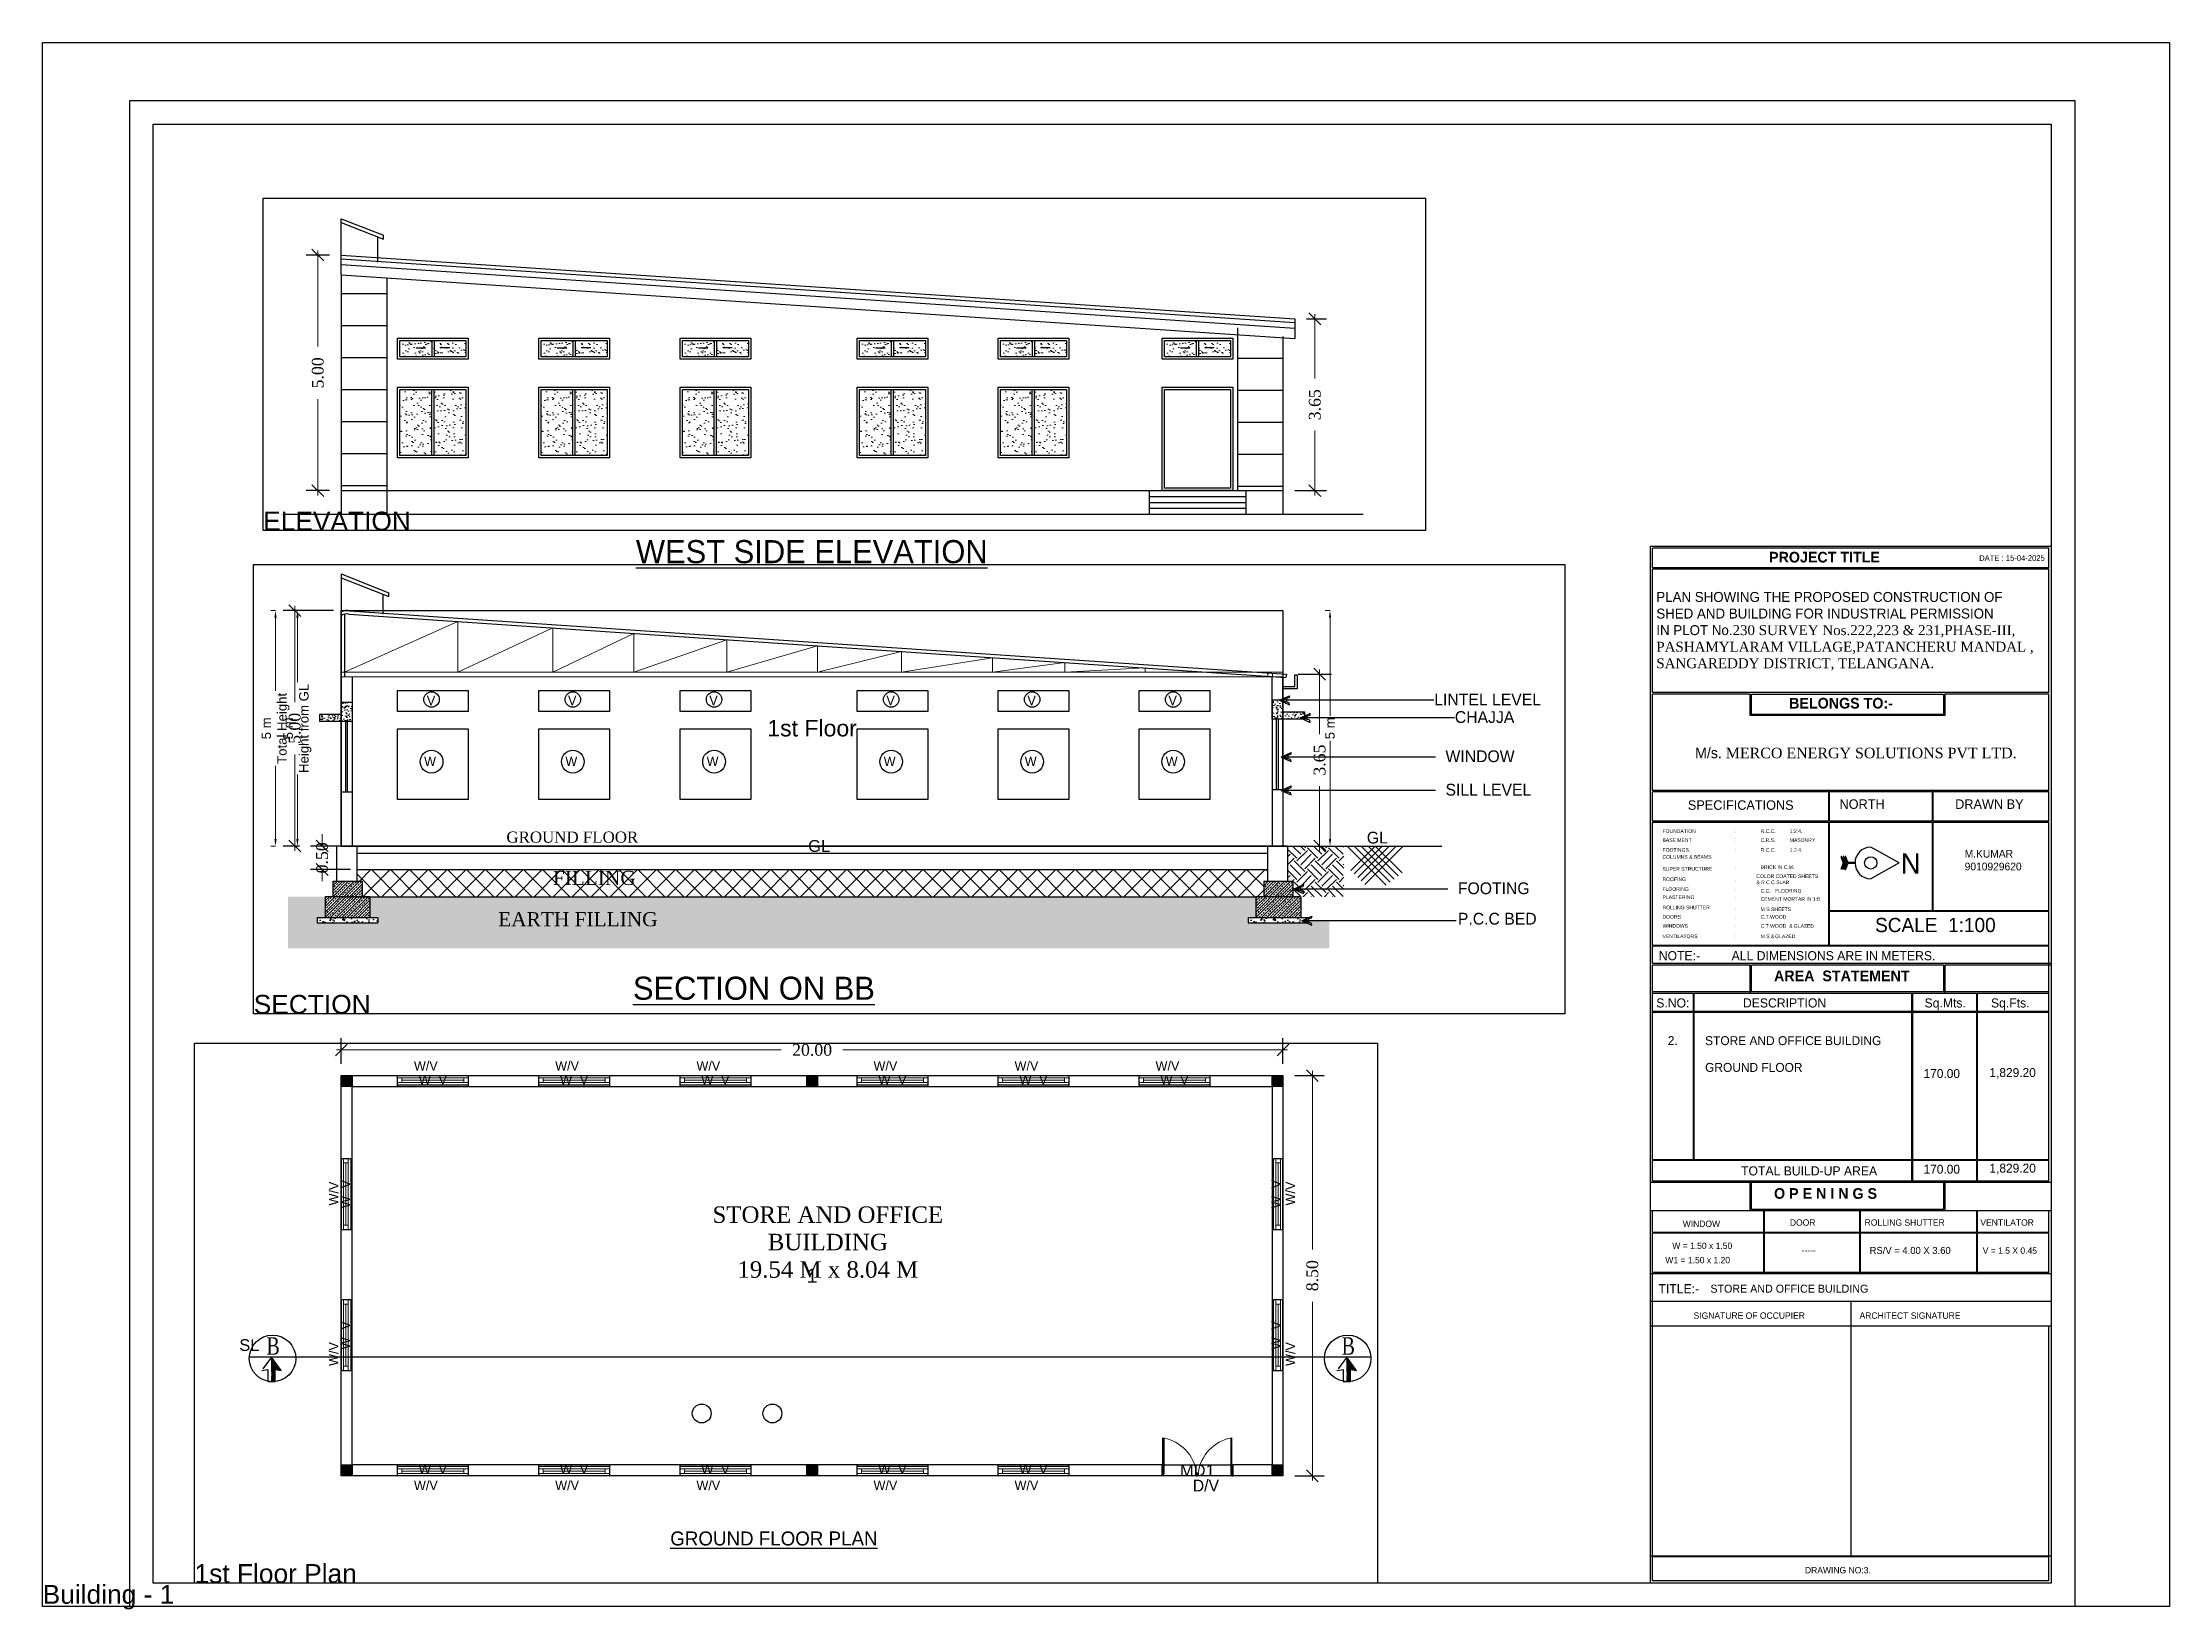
# Model space of a CAD drawing. Header units: metres. Extents: x 4203 to 4342, y -2959 to -2859.
# Drawn here: x 4296.4 to 4341.58, y -2958.05 to -2924.77 of the extents above; entities that cross this region are included whole.
import ezdxf

# ---------------------------------------------------------------- set-up
doc = ezdxf.new("R2010")
doc.units = ezdxf.units.M
doc.header["$LTSCALE"] = 0.1
doc.linetypes.add('ACAD_ISO06W100', pattern=[36, 24, -3, 0, -3, 0, -3, 0, -3])
doc.linetypes.add('PHANTOM2', pattern=[1.25, 0.625, -0.125, 0.125, -0.125, 0.125, -0.125])
doc.layers.get('0').update_dxf_attribs({"true_color": 0xffffff})
for name, color, linetype, true_color in [('__BN_BuildingPlan', 52, 'Continuous', 0xbdbd00), ('__BN_DirectionRef', 7, 'Continuous', 0x808000), ('__BN_Door', 114, 'Continuous', 0x008140), ('__BN_ElevationPlan', 7, 'Continuous', 0x4b0082), ('__BN_FloorInSection', 132, 'Continuous', 0x00bdbd), ('__BN_FloorPlan', 153, 'Continuous', 0x7e9dbd), ('__BN_GroundLevel', 63, 'Continuous', 0xadbd7e), ('__BN_Section', 75, 'Continuous', 0x6b8156), ('__BN_SectionDimensions', 7, 'Continuous', 0x40e0d0), ('__BN_SectionLine', 7, 'Continuous', 0xffaa00), ('__BN_SpecialUseBUAOutline', 213, 'Continuous', 0xbd7ebd), ('__BN_UnitBUA', 191, 'Continuous', 0xd4aaff), ('__BN_Window', 115, 'Continuous', 0x56816b)]:
    doc.layers.add(name, color=color, linetype=linetype, true_color=true_color)
doc.layers.add('DW', color=21, linetype='Continuous', lineweight=9)
doc.styles.add('2', font='swisscl.ttf', dxfattribs={"height": 2.5})
doc.styles.add('ArialStyle', font='arial.ttf')
doc.styles.add('BuildNowFont', font='arial.ttf')
doc.styles.add('PreDCRFont', font='times.ttf', dxfattribs={"height": 0.25})
doc.styles.add('SPECTRUM 1', font='arial.ttf', dxfattribs={"height": 200})
doc.styles.add('SPECTRUM GRID', font='arial.ttf', dxfattribs={"height": 0.5})
doc.styles.get("Standard").update_dxf_attribs({"font": 'times.ttf'})
doc.styles.add('style6', font='times.ttf')
doc.dimstyles.new('PDCR-PLOT-INT', dxfattribs={"dimtxt": 0.25, "dimasz": 0.25, "dimexe": 0.25, "dimexo": 0.25, "dimgap": 0.25, "dimtad": 0, "dimzin": 0, "dimdsep": 46, "dimtxsty": 'PreDCRFont', "dimblk": 'OBLIQUE', "dimcen": 0.5, "dimdle": 0.1, "dimadec": 0, "dimazin": 0, "dimtfac": 1, "dimtix": 1, "dimtofl": 0, "dimtmove": 1, "dimatfit": 1, "dimfxl": 1, "dimtolj": 1, "dimtzin": 0, "dimlwd": 15, "dimarcsym": 0})
doc.dimstyles.new('PDF_OPTIMIZED', dxfattribs={"dimtxt": 0.2, "dimasz": 0.15, "dimexe": 0.1, "dimexo": 0, "dimgap": 0.05, "dimtad": 0, "dimdsep": 46, "dimtxsty": 'ArialStyle', "dimcen": 0.09, "dimclrd": 256, "dimclre": 256, "dimclrt": 256, "dimadec": 0, "dimazin": 0, "dimtfac": 1, "dimtdec": 4, "dimtofl": 0, "dimtmove": 0, "dimatfit": 3, "dimfxl": 1, "dimtolj": 1, "dimtzin": 0, "dimlwd": 15, "dimlwe": 9, "dimarcsym": 0})

msp = doc.modelspace()

# ---------------------------------------------------------------- texts
at = {"style": '2', "width": 0.75}
for p in [(4332.351, -2941.552), (4332.351, -2941.719), (4332.351, -2941.938), (4332.351, -2942.331), (4332.351, -2942.601), (4332.351, -2942.789), (4332.351, -2942.977), (4332.351, -2943.195), (4332.351, -2943.378), (4332.351, -2943.56), (4332.351, -2943.775)]:
    msp.add_text(':', height=0.054, dxfattribs=at).set_placement(p)
at = {"color": 21, "linetype": 'PHANTOM2', "ltscale": 5, "width": 0.75}
for p in [(4301.161, -2952.64), (4323.996, -2952.64)]:
    msp.add_text('B', height=0.37, dxfattribs=at).set_placement(p)
at = {"attachment_point": 1}
for s, insert, char_height, width in [('{\\fCalisto MT|b0|i0|c0|p18;\\LWEST SIDE ELEVATION}', (4309.006, -2935.341, 0.368), 0.49045, 26.66439), ('{\\fCalisto MT|b0|i0|c0|p18;LINTEL LEVEL}', (4325.962, -2938.601), 0.25, 32.78804), ('{\\fCalisto MT|b0|i0|c0|p18;CHAJJA}', (4326.399, -2938.974), 0.25, 32.78804), ('{\\fCalisto MT|b0|i0|c0|p18;WINDOW}', (4326.201, -2939.806), 0.25, 32.78804), ('{\\fCalisto MT|b0|i0|c0|p18;SILL LEVEL}', (4326.201, -2940.516), 0.25, 32.78804), ('{\\fCalisto MT|b0|i0|c0|p18;GL}', (4324.53, -2941.534), 0.25, 32.78804), ('{\\fCalisto MT|b0|i0|c0|p18;FOOTING}', (4326.464, -2942.61), 0.25, 32.78804), ('{\\fCalisto MT|b0|i0|c0|p18;P.C.C BED}', (4326.464, -2943.256), 0.25, 32.78804), ('{\\fCalisto MT|b0|i0|c0|p18;\\LSECTION ON BB}', (4308.943, -2944.612, -1.77), 0.49045, 26.66439), ('{\\fCalisto MT|b0|i0|c0|p18;\\L GROUND FLOOR PLAN }', (4309.625, -2956.394), 0.29773, 16.1867)]:
    msp.add_mtext(s, dxfattribs=dict(at, insert=insert, char_height=char_height, width=width))
for s, width, insert, char_height in [('{\\fCalisto MT|b1|i0|c0|p18;PROJECT TITLE  }', 724.77923, (4333.072, -2935.59), 0.22658), ('{\\fCalisto MT|b0|i0|c0|p18;DATE : 15-04-2025}', 25.10442, (4337.535, -2935.661), 0.12093), ('{\\fCalisto MT|b1|i0|c0|p18;BELONGS TO:-}', 962.68629, (4333.499, -2938.691), 0.22658), ('{\\fCalisto MT|b0|i0|c0|p18;SPECIFICATIONS}', 25.10442, (4331.348, -2940.867), 0.20155), ('{\\fCalisto MT|b0|i0|c0|p18;NORTH}', 25.10442, (4334.569, -2940.847), 0.20155), ('{\\fCalisto MT|b0|i0|c0|p18;DRAWN BY}', 410.19017, (4337.025, -2940.847), 0.20155), ('{\\fCalisto MT|b0|i0|c0|p18;FOUNDATION}', 25.10442, (4330.81, -2941.482), 0.07739), ('{\\fCalisto MT|b0|i0|c0|p18;R.C.C.^I1:2:4.}', 25.10442, (4332.893, -2941.482), 0.07739), ('{\\fCalisto MT|b0|i0|c0|p18;COLUMNS & BEAMS}', 25.10442, (4330.81, -2942.031), 0.07739), ('{\\fCalisto MT|b0|i0|c0|p18;BASE MENT}', 25.10442, (4330.81, -2941.673), 0.07739), ('{\\fCalisto MT|b0|i0|c0|p18;FOOTINGS,}', 25.10442, (4330.81, -2941.882), 0.07739), ('{\\fCalisto MT|b0|i0|c0|p18;C.R.S.^IMASONRY }', 25.10442, (4332.893, -2941.673), 0.07739), ('{\\fCalisto MT|b0|i0|c0|p18;R.C.C.^I1:2:4.}', 25.10442, (4332.893, -2941.882), 0.07739), ('{\\fCalisto MT|b0|i0|c0|p18;M.KUMAR\\P9010929620}', 25.10442, (4337.227, -2941.92, 102.172), 0.16268), ('{\\fCalisto MT|b0|i0|c0|p18;SUPER STRUCTURE}', 25.10442, (4330.81, -2942.285), 0.07739), ('{\\fCalisto MT|b0|i0|c0|p18;ROOFING}', 25.10442, (4330.81, -2942.506), 0.07739), ('{\\fCalisto MT|b0|i0|c0|p18;COLOR COATED SHEETS \\P& R.C.C.SLAB}', 25.10442, (4332.803, -2942.441), 0.07739), ('{\\fCalisto MT|b0|i0|c0|p18;BRICK IN C.M.}', 25.10442, (4332.893, -2942.247), 0.07739), ('{\\fCalisto MT|b0|i0|c0|p18;FLOORING }', 25.10442, (4330.81, -2942.712), 0.07739), ('{\\fCalisto MT|b0|i0|c0|p18;PLASTERING}', 25.10442, (4330.81, -2942.886), 0.07739), ('{\\fCalisto MT|b0|i0|c0|p18;C.C.^IFLOORING }', 25.10442, (4332.893, -2942.749), 0.07739), ('{\\fCalisto MT|b0|i0|c0|p18;CEMENT MORTAR IN 1:8}', 25.10442, (4332.893, -2942.924), 0.07739), ('{\\fCalisto MT|b0|i0|c0|p18;ROLLING SHUTTER}', 25.10442, (4330.81, -2943.104), 0.07739), ('{\\fCalisto MT|b0|i0|c0|p18;DOORS}', 25.10442, (4330.81, -2943.303), 0.07739), ('{\\fCalisto MT|b0|i0|c0|p18;C.T.WOOD}', 25.10442, (4332.893, -2943.303), 0.07739), ('{\\fCalisto MT|b0|i0|c0|p18;M.S.SHEETS}', 25.10442, (4332.893, -2943.142), 0.07739), ('{\\fCalisto MT|b0|i0|c0|p18;SCALE  1:100}', 762.22971, (4335.324, -2943.364), 0.30232), ('{\\fCalisto MT|b0|i0|c0|p18;WINDOWS}', 25.10442, (4330.81, -2943.496), 0.07739), ('{\\fCalisto MT|b0|i0|c0|p18;VENTILATORS}', 25.10442, (4330.81, -2943.717), 0.07739), ('{\\fCalisto MT|b0|i0|c0|p18;C.T.WOOD  & GLAZED}', 25.10442, (4332.893, -2943.496), 0.07739), ('{\\fCalisto MT|b0|i0|c0|p18;M.S.&^IGLAZED}', 25.10442, (4332.893, -2943.717), 0.07739), ('{\\fCalisto MT|b0|i0|c0|p18;NOTE:-^IALL DIMENSIONS ARE IN METERS.}', 2659.4751, (4330.73, -2944.07), 0.19349), ('{\\fCalisto MT|b1|i0|c0|p18;AREA  STATEMENT}', 1010.98843, (4333.178, -2944.482), 0.22658), ('{\\fCalisto MT|b0|i0|c0|p18;S.NO:}', 25.10442, (4330.677, -2945.073), 0.19349), ('{\\fCalisto MT|b0|i0|c0|p18;DESCRIPTION}', 25.10442, (4332.518, -2945.073), 0.19349), ('{\\fCalisto MT|b0|i0|c0|p18;Sq.Mts.}', 25.10442, (4336.375, -2945.073), 0.19349), ('{\\fCalisto MT|b0|i0|c0|p18;Sq.Fts.}', 25.10442, (4337.786, -2945.073), 0.19349), ('{\\fCalisto MT|b0|i0|c0|p18;TOTAL BUILD-UP AREA }', 1205.28261, (4332.478, -2948.64), 0.19349), ('{\\fCalisto MT|b1|i0|c0|p18;O P E N I N G S }', 1010.98843, (4333.178, -2949.103), 0.22658), ('{\\fCalisto MT|b0|i0|c0|p18;DOOR}', 546.59305, (4333.515, -2949.766), 0.13544), ('{\\fCalisto MT|b0|i0|c0|p18;ROLLING SHUTTER}', 535.11226, (4335.102, -2949.766), 0.13544), ('{\\fCalisto MT|b0|i0|c0|p18;VENTILATOR}', 25.10442, (4337.56, -2949.766), 0.13544), ('{\\fCalisto MT|b0|i0|c0|p18;WINDOW}', 471.53749, (4331.238, -2949.792), 0.13544), ('{\\fCalisto MT|b0|i0|c0|p18;W1 = 1.50 x 1.20}', 913.45203, (4330.87, -2950.563), 0.13544), ('{\\fCalisto MT|b0|i0|c0|p18;W = 1.50 x 1.50}', 913.45203, (4331.017, -2950.259), 0.13544), ('{\\fCalisto MT|b0|i0|c0|p18;-----}', 913.45203, (4333.765, -2950.355), 0.13544), ('{\\fCalisto MT|b0|i0|c0|p18;RS/V = 4.00 X 3.60}', 721.40248, (4335.208, -2950.351), 0.14994), ('{\\fCalisto MT|b0|i0|c0|p18;V = 1.5 X 0.45}', 721.40248, (4337.61, -2950.362), 0.13544), ('{\\fCalisto MT|b0|i0|c0|p18;TITLE:-}', 1205.28261, (4330.724, -2951.142), 0.19349), ('{\\fCalisto MT|b0|i0|c0|p18;\\C1;STORE AND OFFICE BUILDING}', 103.66517, (4331.827, -2951.153), 0.16969), ('{\\fCalisto MT|b0|i0|c0|p18;SIGNATURE OF OCCUPIER}', 940.0367, (4331.469, -2951.742), 0.13544), ('{\\fCalisto MT|b0|i0|c0|p18;ARCHITECT SIGNATURE }', 668.08901, (4334.995, -2951.742), 0.13544), ('{\\fCalisto MT|b0|i0|c0|p18;DRAWING NO:3.}', 614.79869, (4333.835, -2957.148), 0.13544)]:
    msp.add_mtext_dynamic_manual_height_columns(s, width=width, gutter_width=8.75, heights=[0], dxfattribs=dict(at, insert=insert, char_height=char_height))
at = {"linetype": 'Continuous', "insert": (4330.678, -2936.09), "char_height": 0.21058, "attachment_point": 1}
msp.add_mtext_dynamic_manual_height_columns('\\A1;{\\fCalisto MT|b0|i0|c0|p18;\\H1.0041x;\\PPLAN SHOWING THE PROPOSED CONSTRUCTION OF\\PSHED AND BUILDING FOR INDUSTRIAL PERMISSION \\PIN PLOT No.\\fTimes New Roman|b0|i0|c0|p18;\\H0.99592x;\\C0;230 SURVEY Nos.222,223 & 231,PHASE-III, \\PPASHAMYLARAM VILLAGE,PATANCHERU MANDAL , \\PSANGAREDDY DISTRICT, TELANGANA.}', width=29.73131, gutter_width=3120.157, heights=[6.351], dxfattribs=at)
at = {"color": 251, "true_color": 0x636466, "width": 32.78804}
for s, insert, char_height, attachment_point in [('{\\fCalisto MT|b0|i0|c0|p18;V}', (4304.565, -2938.648, 91.735), 0.2, 1), ('{\\fCalisto MT|b0|i0|c0|p18;V}', (4307.565, -2938.648, 91.735), 0.2, 1), ('{\\fCalisto MT|b0|i0|c0|p18;V}', (4310.565, -2938.648, 91.735), 0.2, 1), ('{\\fCalisto MT|b0|i0|c0|p18;V}', (4314.326, -2938.648, 91.735), 0.2, 1), ('{\\fCalisto MT|b0|i0|c0|p18;V}', (4317.321, -2938.648, 91.735), 0.2, 1), ('{\\fCalisto MT|b0|i0|c0|p18;V}', (4320.316, -2938.648, 91.735), 0.2, 1), ('{\\fCalisto MT|b0|i0|c0|p18;W}', (4304.508, -2939.938, 92.019), 0.2, 1), ('{\\fCalisto MT|b0|i0|c0|p18;W}', (4307.508, -2939.938, 92.019), 0.2, 1), ('{\\fCalisto MT|b0|i0|c0|p18;W}', (4310.508, -2939.938, 92.019), 0.2, 1), ('{\\fCalisto MT|b0|i0|c0|p18;W}', (4314.269, -2939.938, 92.019), 0.2, 1), ('{\\fCalisto MT|b0|i0|c0|p18;W}', (4317.264, -2939.938, 92.019), 0.2, 1), ('{\\fCalisto MT|b0|i0|c0|p18;W}', (4320.259, -2939.938, 92.019), 0.2, 1), ('{\\fCalisto MT|b0|i0|c0|p18;W/V}', (4304.292, -2946.407, 92.019), 0.2, 1), ('{\\fCalisto MT|b0|i0|c0|p18;W/V}', (4307.292, -2946.407, 92.019), 0.2, 1), ('{\\fCalisto MT|b0|i0|c0|p18;W/V}', (4310.292, -2946.407, 92.019), 0.2, 1), ('{\\fCalisto MT|b0|i0|c0|p18;W/V}', (4314.053, -2946.407, 92.019), 0.2, 1), ('{\\fCalisto MT|b0|i0|c0|p18;W/V}', (4317.048, -2946.407, 92.019), 0.2, 1), ('{\\fCalisto MT|b0|i0|c0|p18;W/V}', (4320.043, -2946.407, 92.019), 0.2, 1), ('{\\fCalisto MT|b0|i0|c0|p18;W/V}', (4304.292, -2955.518, 92.019), 0.2, 7), ('{\\fCalisto MT|b0|i0|c0|p18;W/V}', (4307.292, -2955.518, 92.019), 0.2, 7), ('{\\fCalisto MT|b0|i0|c0|p18;W/V}', (4310.292, -2955.518, 92.019), 0.2, 7), ('{\\fCalisto MT|b0|i0|c0|p18;W/V}', (4314.053, -2955.518, 92.019), 0.2, 7), ('{\\fCalisto MT|b0|i0|c0|p18;W/V}', (4317.048, -2955.518, 92.019), 0.2, 7), ('{\\fCalisto MT|b0|i0|c0|p18;D/V}', (4321.391, -2955.295), 0.25, 3)]:
    msp.add_mtext(s, dxfattribs=dict(at, insert=insert, char_height=char_height, attachment_point=attachment_point))
for s, width, gutter_width, insert, char_height, attachment_point, style in [('\\pxqc;{\\fCalisto MT|b0|i0|c0|p18;\\PM/s. \\A1;\\fTimes New Roman|b0|i0|c0|p18;\\C0;MERCO ENERGY SOLUTIONS PVT LTD.}', 31.98719, 8.75, (4318.923, -2939.376), 0.22414, 1, 'style6'), ('\\pxql;{\\fTimes New Roman|b0|i0|c0|p18;GROUND FLOOR}', 5.1392, 1, (4311.395, -2941.53, 0.195), 0.23743, 3, 'SPECTRUM 1'), ('\\pxql;{\\fTimes New Roman|b0|i0|c0|p18;FILLING}', 5.1392, 1, (4312.38, -2942.365, 0.246), 0.3, 3, 'SPECTRUM 1'), ('\\pxql;{\\fTimes New Roman|b0|i0|c0|p18;EARTH FILLING}', 5.1392, 1, (4311.22, -2943.242, -0.059), 0.3, 3, 'SPECTRUM 1')]:
    msp.add_mtext_dynamic_manual_height_columns(s, width=width, gutter_width=gutter_width, heights=[0], dxfattribs=dict(insert=insert, char_height=char_height, attachment_point=attachment_point, style=style))
at = {"linetype": 'Continuous', "insert": (4335.871, -2942.425), "char_height": 0.43354, "attachment_point": 7, "rotation": 0.1641}
msp.add_mtext_dynamic_manual_height_columns('{\\fCalisto MT|b0|i0|c0|p18;N}', width=25.10442, gutter_width=8.75, heights=[0], dxfattribs=at)
at = {"color": 1, "linetype": 'Continuous', "char_height": 0.1894, "attachment_point": 1}
for s, width, insert in [('{\\fCalisto MT|b0|i0|c0|p18;2.}', 103.66517, (4330.921, -2945.874)), ('{\\fCalisto MT|b0|i0|c0|p18;STORE AND OFFICE BUILDING}', 103.66517, (4331.714, -2945.876)), ('{\\fCalisto MT|b0|i0|c0|p18;GROUND FLOOR}', 103.66517, (4331.714, -2946.444)), ('{\\fCalisto MT|b0|i0|c0|p18;170.00}', 25.10442, (4336.353, -2946.574)), ('{\\fCalisto MT|b0|i0|c0|p18;1,829.20}', 25.10442, (4337.753, -2946.553)), ('{\\fCalisto MT|b0|i0|c0|p18;170.00}', 25.10442, (4336.353, -2948.606)), ('{\\fCalisto MT|b0|i0|c0|p18;1,829.20}', 25.10442, (4337.753, -2948.584))]:
    msp.add_mtext_dynamic_manual_height_columns(s, width=width, gutter_width=8.75, heights=[0], dxfattribs=dict(at, insert=insert))
at = {"color": 251, "true_color": 0x636466, "char_height": 0.2, "width": 32.78804, "rotation": 90}
for insert, attachment_point in [((4302.488, -2949.47, 92.019), 1), ((4323.008, -2949.47, 92.019), 7), ((4302.488, -2952.879, 92.019), 1), ((4323.008, -2952.879, 92.019), 7)]:
    msp.add_mtext('{\\fCalisto MT|b0|i0|c0|p18;W/V}', dxfattribs=dict(at, insert=insert, attachment_point=attachment_point))
at = {"insert": (4310.614, -2951.013, -301.664), "char_height": 0.34956, "width": 4.93589, "attachment_point": 7, "style": 'SPECTRUM GRID'}
msp.add_mtext('\\pxqc,t11;{\\fTimes New Roman|b0|i0|c0|p18;STORE AND OFFICE BUILDING\\P19.54 M x 8.04 M}', dxfattribs=at)
at = {"layer": '__BN_BuildingPlan', "color": 52, "true_color": 0xbdbd00, "insert": (4296.407, -2957.79), "char_height": 0.4, "width": 36.13827, "attachment_point": 4, "style": 'BuildNowFont'}
msp.add_mtext('Building - 1', dxfattribs=at)
at = {"layer": '__BN_Door', "color": 116, "true_color": 0x008140, "insert": (4320.931, -2955.097), "char_height": 0.25, "width": 1.425, "attachment_point": 5, "style": 'BuildNowFont'}
msp.add_mtext('MD1', dxfattribs=at)
at = {"layer": '__BN_ElevationPlan', "color": 196, "true_color": 0x4b0082, "insert": (4301.09, -2934.94), "char_height": 0.4, "width": 19.7489, "attachment_point": 4, "style": 'BuildNowFont'}
msp.add_mtext('ELEVATION', dxfattribs=at)
at = {"layer": '__BN_FloorInSection', "color": 132, "true_color": 0x00bdbd, "insert": (4312.748, -2939.338), "char_height": 0.35, "width": 19, "attachment_point": 5, "style": 'BuildNowFont'}
msp.add_mtext('1st Floor', dxfattribs=at)
at = {"layer": '__BN_FloorPlan', "color": 153, "true_color": 0x7e9dbd, "insert": (4299.632, -2957.29), "char_height": 0.4, "width": 20.10188, "attachment_point": 4, "style": 'BuildNowFont'}
msp.add_mtext('1st Floor Plan', dxfattribs=at)
at = {"layer": '__BN_GroundLevel', "color": 63, "true_color": 0xadbd7e, "insert": (4312.898, -2941.838), "char_height": 0.25, "attachment_point": 5, "style": 'BuildNowFont'}
msp.add_mtext('GL', dxfattribs=at)
at = {"layer": '__BN_Section', "color": 67, "true_color": 0x6b8156, "insert": (4300.889, -2945.202), "char_height": 0.4, "width": 22.28118, "attachment_point": 4, "style": 'BuildNowFont'}
msp.add_mtext('SECTION', dxfattribs=at)
at = {"layer": '__BN_SectionLine', "color": 40, "true_color": 0xffaa00, "insert": (4300.796, -2952.437), "char_height": 0.25, "attachment_point": 5, "style": 'BuildNowFont'}
msp.add_mtext('SL', dxfattribs=at)
at = {"layer": '__BN_UnitBUA', "color": 201, "true_color": 0xd4aaff, "insert": (4312.748, -2950.962), "char_height": 0.3, "width": 19, "attachment_point": 5, "style": 'BuildNowFont'}
msp.add_mtext('1', dxfattribs=at)
at = {"layer": '__BN_Window', "color": 127, "true_color": 0x56816b, "char_height": 0.2, "width": 1.425, "attachment_point": 5, "style": 'BuildNowFont'}
for insert in [(4304.694, -2946.827), (4307.694, -2946.827), (4310.694, -2946.827), (4314.455, -2946.827), (4317.45, -2946.827), (4320.445, -2946.827), (4304.694, -2955.097), (4307.694, -2955.097), (4310.694, -2955.097), (4314.455, -2955.097), (4317.45, -2955.097)]:
    msp.add_mtext('W_V', dxfattribs=dict(at, insert=insert))
at = {"layer": '__BN_Window', "color": 127, "true_color": 0x56816b, "char_height": 0.2, "width": 1.425, "attachment_point": 5, "rotation": 90, "style": 'BuildNowFont'}
for insert in [(4302.863, -2949.228), (4322.633, -2949.228), (4302.863, -2952.228), (4322.633, -2952.228)]:
    msp.add_mtext('W_V', dxfattribs=dict(at, insert=insert))

# ---------------------------------------------------------------- blocks, each defined once
blk = doc.blocks.new('_Oblique')
at = {"color": 0, "linetype": 'ByBlock', "lineweight": -2}
blk.add_line((-0.5, -0.5), (0.5, 0.5), dxfattribs=at)
blk = doc.blocks.new('*D40')
at = {"color": 0, "lineweight": -2, "transparency": 16777216}
for p, q in [((4323.248, -2930.641), (4323.676, -2930.641)), ((4322.998, -2934.291), (4323.676, -2934.291))]:
    blk.add_line(p, q, dxfattribs=at)
at = {"color": 0, "lineweight": 15, "transparency": 16777216}
for p, q in [((4323.426, -2930.541), (4323.426, -2931.912)), ((4323.426, -2934.391), (4323.426, -2933.019))]:
    blk.add_line(p, q, dxfattribs=at)
at = {"layer": 'Defpoints', "color": 0, "transparency": 16777216}
for p in [(4322.998, -2930.641, -0.329), (4322.748, -2934.291, -0.54), (4323.426, -2934.291)]:
    blk.add_point(p, dxfattribs=at)
at = {"color": 0, "lineweight": 15, "transparency": 16777216, "xscale": 0.25, "yscale": 0.25, "zscale": 0.25}
for p, rotation in [((4323.426, -2930.641), 90), ((4323.426, -2934.291), 270)]:
    blk.add_blockref('_Oblique', p, dxfattribs=dict(at, rotation=rotation))
at = {"color": 0, "transparency": 16777216, "insert": (4323.426, -2932.466), "char_height": 0.25, "attachment_point": 5, "rotation": 90, "style": 'PreDCRFont'}
blk.add_mtext('\\A1;3.65', dxfattribs=at)
blk = doc.blocks.new('W W1 V')
at = {"layer": 'DW'}
for p, q in [((0, -0.23), (0, 0)), ((1.5, -0.23), (1.5, 0)), ((0, -0.03), (1.5, -0.03)), ((0, -0.23), (0, -0.03)), ((0, -0.08), (1.5, -0.08)), ((0, -0.18), (1.5, -0.18)), ((0, -0.23), (1.5, -0.23)), ((0.091, -0.08), (0.091, -0.18)), ((0.091, -0.13), (1.409, -0.13)), ((1.409, -0.08), (1.409, -0.18)), ((1.5, -0.23), (1.5, -0.03))]:
    blk.add_line(p, q, dxfattribs=at)
blk = doc.blocks.new('DOOR - 900')
at = {"layer": 'DW', "lineweight": -3}
for p, q in [((4, 53), (4, 978)), ((28, 974), (28, 53)), ((4, 78), (4, 28)), ((28, 53), (4, 53)), ((4, 28), (4, 28)), ((856, 78), (856, 28)), ((856, 28), (856, 28))]:
    blk.add_line(p, q, dxfattribs=at)
for points in [[(-20, 78), (4, 78)], [(4, 28), (4, 13), (-20, 13), (-20, 78)], [(856, 28), (856, 13), (880, 13), (880, 78)], [(880, 78), (856, 78)]]:
    blk.add_lwpolyline(points, dxfattribs=at)
at = {"layer": 'DW'}
blk.add_arc((-163, -33), 1025, 6.2194, 80.6165, dxfattribs=at)
blk = doc.blocks.new('GG')
at = {"color": 5, "ltscale": 0.13}
for p, q in [((0, 0), (0.212, 0.096)), ((0.202, 0.052), (0, 0)), ((3.279, 0), (0, 0)), ((0, 0), (0.212, -0.096)), ((0.202, -0.052), (0, 0)), ((0.212, 0.096), (0.202, 0.052)), ((0.212, -0.096), (0.202, -0.052))]:
    blk.add_line(p, q, dxfattribs=at)
at = {"color": 5}
blk.add_line((0.144, 0.067, -0.002), (0.144, -0.043, -0.002), dxfattribs=at)
blk = doc.blocks.new('*D42')
at = {"color": 0, "lineweight": -2, "transparency": 16777216}
for p, q in [((4323.073, -2938.188), (4323.778, -2938.188)), ((4322.168, -2941.838), (4323.778, -2941.838))]:
    blk.add_line(p, q, dxfattribs=at)
at = {"color": 0, "lineweight": 15, "transparency": 16777216}
for p, q in [((4323.528, -2938.088), (4323.528, -2939.46)), ((4323.528, -2941.938), (4323.528, -2940.567))]:
    blk.add_line(p, q, dxfattribs=at)
at = {"layer": 'Defpoints', "color": 0, "transparency": 16777216}
for p in [(4322.823, -2938.188, -0.284), (4321.918, -2941.838, -0.014), (4323.528, -2941.838)]:
    blk.add_point(p, dxfattribs=at)
at = {"color": 0, "lineweight": 15, "transparency": 16777216, "xscale": 0.25, "yscale": 0.25, "zscale": 0.25}
for p, rotation in [((4323.528, -2938.188), 90), ((4323.528, -2941.838), 270)]:
    blk.add_blockref('_Oblique', p, dxfattribs=dict(at, rotation=rotation))
at = {"color": 0, "transparency": 16777216, "insert": (4323.528, -2940.013), "char_height": 0.25, "attachment_point": 5, "rotation": 90, "style": 'PreDCRFont'}
blk.add_mtext('\\A1;3.65', dxfattribs=at)
blk = doc.blocks.new('*D43')
at = {"color": 0, "lineweight": -2, "transparency": 16777216}
for p, q in [((4302.585, -2936.839), (4301.511, -2936.839)), ((4301.861, -2941.838), (4301.511, -2941.838))]:
    blk.add_line(p, q, dxfattribs=at)
at = {"color": 0, "lineweight": 15, "transparency": 16777216}
for p, q in [((4301.761, -2936.739), (4301.761, -2938.781)), ((4301.761, -2941.938), (4301.761, -2939.896))]:
    blk.add_line(p, q, dxfattribs=at)
at = {"layer": 'Defpoints', "color": 0, "transparency": 16777216}
for p in [(4302.835, -2936.839, -0.813), (4301.761, -2941.838), (4302.111, -2941.838, -0.284)]:
    blk.add_point(p, dxfattribs=at)
at = {"color": 0, "lineweight": 15, "transparency": 16777216, "xscale": 0.25, "yscale": 0.25, "zscale": 0.25}
for p, rotation in [((4301.761, -2936.839), 90), ((4301.761, -2941.838), 270)]:
    blk.add_blockref('_Oblique', p, dxfattribs=dict(at, rotation=rotation))
at = {"color": 0, "transparency": 16777216, "insert": (4301.761, -2939.339), "char_height": 0.25, "attachment_point": 5, "rotation": 90, "style": 'PreDCRFont'}
blk.add_mtext('\\A1;5.00', dxfattribs=at)
blk = doc.blocks.new('*D44')
at = {"color": 0, "lineweight": -2, "transparency": 16777216}
for p, q in [((4302.498, -2929.288), (4302.001, -2929.288)), ((4302.498, -2934.291), (4302.001, -2934.291))]:
    blk.add_line(p, q, dxfattribs=at)
at = {"color": 0, "lineweight": 15, "transparency": 16777216}
for p, q in [((4302.251, -2929.188), (4302.251, -2931.232)), ((4302.251, -2934.391), (4302.251, -2932.347))]:
    blk.add_line(p, q, dxfattribs=at)
at = {"layer": 'Defpoints', "color": 0, "transparency": 16777216}
for p in [(4302.748, -2929.288, -0.529), (4302.251, -2934.291), (4302.748, -2934.291, -0.241)]:
    blk.add_point(p, dxfattribs=at)
at = {"color": 0, "lineweight": 15, "transparency": 16777216, "xscale": 0.25, "yscale": 0.25, "zscale": 0.25}
for p, rotation in [((4302.251, -2929.288), 90), ((4302.251, -2934.291), 270)]:
    blk.add_blockref('_Oblique', p, dxfattribs=dict(at, rotation=rotation))
at = {"color": 0, "transparency": 16777216, "insert": (4302.251, -2931.789), "char_height": 0.25, "attachment_point": 5, "rotation": 90, "style": 'PreDCRFont'}
blk.add_mtext('\\A1;5.00', dxfattribs=at)
blk = doc.blocks.new('*D45')
at = {"color": 0, "lineweight": 15, "transparency": 16777216}
for p, q in [((4302.648, -2946.169), (4312.094, -2946.169)), ((4322.848, -2946.169), (4313.403, -2946.169))]:
    blk.add_line(p, q, dxfattribs=at)
at = {"color": 0, "lineweight": -2, "transparency": 16777216}
for p, q in [((4302.748, -2946.462), (4302.748, -2945.919)), ((4322.748, -2946.462), (4322.748, -2945.919))]:
    blk.add_line(p, q, dxfattribs=at)
at = {"layer": 'Defpoints', "color": 0, "transparency": 16777216}
for p in [(4322.748, -2946.169), (4302.748, -2946.712), (4322.748, -2946.712)]:
    blk.add_point(p, dxfattribs=at)
at = {"color": 0, "lineweight": 15, "transparency": 16777216, "xscale": 0.25, "yscale": 0.25, "zscale": 0.25, "rotation": 180}
blk.add_blockref('_Oblique', (4302.748, -2946.169), dxfattribs=at)
at = {"color": 0, "lineweight": 15, "transparency": 16777216, "xscale": 0.25, "yscale": 0.25, "zscale": 0.25}
blk.add_blockref('_Oblique', (4322.748, -2946.169), dxfattribs=at)
at = {"color": 0, "transparency": 16777216, "insert": (4312.748, -2946.169), "char_height": 0.25, "attachment_point": 5, "style": 'PreDCRFont'}
blk.add_mtext('\\A1;20.00', dxfattribs=at)
blk = doc.blocks.new('*D46')
at = {"color": 0, "lineweight": 15, "transparency": 16777216}
for p, q in [((4323.374, -2946.612), (4323.374, -2950.407)), ((4323.374, -2955.312), (4323.374, -2951.517))]:
    blk.add_line(p, q, dxfattribs=at)
at = {"color": 0, "lineweight": -2, "transparency": 16777216}
for p, q in [((4322.998, -2946.712), (4323.624, -2946.712)), ((4322.998, -2955.212), (4323.624, -2955.212))]:
    blk.add_line(p, q, dxfattribs=at)
at = {"layer": 'Defpoints', "color": 0, "transparency": 16777216}
for p in [(4322.748, -2946.712), (4322.748, -2955.212), (4323.374, -2955.212)]:
    blk.add_point(p, dxfattribs=at)
at = {"color": 0, "lineweight": 15, "transparency": 16777216, "xscale": 0.25, "yscale": 0.25, "zscale": 0.25}
for p, rotation in [((4323.374, -2946.712), 90), ((4323.374, -2955.212), 270)]:
    blk.add_blockref('_Oblique', p, dxfattribs=dict(at, rotation=rotation))
at = {"color": 0, "transparency": 16777216, "insert": (4323.374, -2950.962), "char_height": 0.25, "attachment_point": 5, "rotation": 90, "style": 'PreDCRFont'}
blk.add_mtext('\\A1;8.50', dxfattribs=at)
blk = doc.blocks.new('*D47')
at = {"color": 0, "lineweight": 15, "transparency": 16777216}
for p, q in [((4302.342, -2941.838), (4302.342, -2941.588)), ((4302.342, -2942.337), (4302.342, -2942.587))]:
    blk.add_line(p, q, dxfattribs=at)
at = {"color": 0, "lineweight": -2, "transparency": 16777216}
for p, q in [((4302.946, -2941.838), (4302.092, -2941.838)), ((4302.946, -2942.337), (4302.092, -2942.337))]:
    blk.add_line(p, q, dxfattribs=at)
at = {"layer": 'Defpoints', "color": 0, "transparency": 16777216}
for p in [(4302.342, -2941.838), (4303.196, -2941.838, -0.52), (4303.196, -2942.337, -0.526)]:
    blk.add_point(p, dxfattribs=at)
at = {"color": 0, "lineweight": 15, "transparency": 16777216, "xscale": 0.25, "yscale": 0.25, "zscale": 0.25}
for p, rotation in [((4302.342, -2941.838), 270), ((4302.342, -2942.337), 90)]:
    blk.add_blockref('_Oblique', p, dxfattribs=dict(at, rotation=rotation))
at = {"color": 0, "transparency": 16777216, "insert": (4302.342, -2942.088), "char_height": 0.25, "attachment_point": 5, "rotation": 90, "style": 'PreDCRFont'}
blk.add_mtext('\\A1;0.50', dxfattribs=at)
blk = doc.blocks.new('*D86')
at = {"layer": '__BN_SectionDimensions', "color": 133, "lineweight": 9, "true_color": 0x40e0d0, "transparency": 16777216}
for p, q in [((4301.351, -2936.839), (4301.251, -2936.839)), ((4301.351, -2941.838), (4301.251, -2941.838))]:
    blk.add_line(p, q, dxfattribs=at)
at = {"layer": '__BN_SectionDimensions', "color": 133, "lineweight": 15, "true_color": 0x40e0d0, "transparency": 16777216}
for p, q in [((4301.351, -2936.989), (4301.351, -2938.54)), ((4301.351, -2941.688), (4301.351, -2940.137))]:
    blk.add_line(p, q, dxfattribs=at)
at = {"layer": '__BN_SectionDimensions', "color": 133, "true_color": 0x40e0d0, "transparency": 16777216}
for points in [[(4301.326, -2936.989), (4301.376, -2936.989), (4301.351, -2936.839)], [(4301.326, -2941.688), (4301.376, -2941.688), (4301.351, -2941.838)]]:
    blk.add_solid(points, dxfattribs=at)
at = {"layer": 'Defpoints', "color": 0, "transparency": 16777216}
for p in [(4301.351, -2936.839), (4301.351, -2936.839), (4301.351, -2941.838)]:
    blk.add_point(p, dxfattribs=at)
at = {"layer": '__BN_SectionDimensions', "color": 133, "true_color": 0x40e0d0, "transparency": 16777216, "insert": (4301.351, -2939.339), "char_height": 0.2, "attachment_point": 5, "rotation": 90, "style": 'ArialStyle'}
blk.add_mtext('\\A1;5 m^JTotal Height', dxfattribs=at)
blk = doc.blocks.new('*D87')
at = {"layer": '__BN_SectionDimensions', "color": 133, "lineweight": 9, "true_color": 0x40e0d0, "transparency": 16777216}
for p, q in [((4301.817, -2936.839), (4301.717, -2936.839)), ((4301.817, -2941.838), (4301.717, -2941.838))]:
    blk.add_line(p, q, dxfattribs=at)
at = {"layer": '__BN_SectionDimensions', "color": 133, "lineweight": 15, "true_color": 0x40e0d0, "transparency": 16777216}
for p, q in [((4301.817, -2936.989), (4301.817, -2938.358)), ((4301.817, -2941.688), (4301.817, -2940.32))]:
    blk.add_line(p, q, dxfattribs=at)
at = {"layer": '__BN_SectionDimensions', "color": 133, "true_color": 0x40e0d0, "transparency": 16777216}
for points in [[(4301.792, -2936.989), (4301.842, -2936.989), (4301.817, -2936.839)], [(4301.792, -2941.688), (4301.842, -2941.688), (4301.817, -2941.838)]]:
    blk.add_solid(points, dxfattribs=at)
at = {"layer": 'Defpoints', "color": 0, "transparency": 16777216}
for p in [(4301.817, -2936.839), (4301.817, -2936.839), (4301.817, -2941.838)]:
    blk.add_point(p, dxfattribs=at)
at = {"layer": '__BN_SectionDimensions', "color": 133, "true_color": 0x40e0d0, "transparency": 16777216, "insert": (4301.817, -2939.339), "char_height": 0.2, "attachment_point": 5, "rotation": 90, "style": 'ArialStyle'}
blk.add_mtext('\\A1;5 m^JHeight from GL', dxfattribs=at)
blk = doc.blocks.new('*D88')
at = {"layer": '__BN_SectionDimensions', "color": 133, "lineweight": 9, "true_color": 0x40e0d0, "transparency": 16777216}
for p, q in [((4323.748, -2936.839), (4323.648, -2936.839)), ((4323.748, -2941.838), (4323.648, -2941.838))]:
    blk.add_line(p, q, dxfattribs=at)
at = {"layer": '__BN_SectionDimensions', "color": 133, "lineweight": 15, "true_color": 0x40e0d0, "transparency": 16777216}
for p, q in [((4323.748, -2936.989), (4323.748, -2939.07)), ((4323.748, -2941.688), (4323.748, -2939.607))]:
    blk.add_line(p, q, dxfattribs=at)
at = {"layer": '__BN_SectionDimensions', "color": 133, "true_color": 0x40e0d0, "transparency": 16777216}
for points in [[(4323.723, -2936.989), (4323.773, -2936.989), (4323.748, -2936.839)], [(4323.723, -2941.688), (4323.773, -2941.688), (4323.748, -2941.838)]]:
    blk.add_solid(points, dxfattribs=at)
at = {"layer": 'Defpoints', "color": 0, "transparency": 16777216}
for p in [(4323.748, -2936.839), (4323.748, -2936.839), (4323.748, -2941.838)]:
    blk.add_point(p, dxfattribs=at)
at = {"layer": '__BN_SectionDimensions', "color": 133, "true_color": 0x40e0d0, "transparency": 16777216, "insert": (4323.748, -2939.338), "char_height": 0.2, "attachment_point": 5, "rotation": 90, "style": 'ArialStyle'}
blk.add_mtext('\\A1;5 m', dxfattribs=at)

# ---------------------------------------------------------------- dimensions: what is measured, and where the dimension line sits
for base, p1, p2, picture, middle in [((4302.251, -2934.291), (4302.748, -2929.288, -0.529), (4302.748, -2934.291, -0.241), '*D44', (4302.251, -2931.789)), ((4323.426, -2934.291, -0.2), (4322.998, -2930.641, -0.529), (4322.748, -2934.291, -0.741), '*D40', (4323.426, -2932.466, -0.2)), ((4301.761, -2941.838), (4302.835, -2936.839, -0.813), (4302.111, -2941.838, -0.284), '*D43', (4301.761, -2939.339)), ((4323.528, -2941.838), (4322.823, -2938.188, -0.284), (4321.918, -2941.838, -0.014), '*D42', (4323.528, -2940.013)), ((4302.342, -2941.838), (4303.196, -2942.337, -0.526), (4303.196, -2941.838, -0.52), '*D47', (4302.342, -2942.088)), ((4323.374, -2955.212), (4322.748, -2946.712), (4322.748, -2955.212), '*D46', (4323.374, -2950.962))]:
    dim = msp.add_linear_dim(base=base, p1=p1, p2=p2, angle=90, dimstyle='PDCR-PLOT-INT')
    dim.commit()
    dim.dimension.update_dxf_attribs({"geometry": picture, "text_midpoint": middle})
dim = msp.add_linear_dim(base=(4322.748, -2946.169), p1=(4302.748, -2946.712), p2=(4322.748, -2946.712), dimstyle='PDCR-PLOT-INT')
dim.commit()
dim.dimension.update_dxf_attribs({"geometry": '*D45', "text_midpoint": (4312.748, -2946.169)})
at = {"layer": '__BN_SectionDimensions', "color": 133, "true_color": 0x40e0d0}
for p1, p2, text, picture, middle in [((4301.351, -2941.838), (4301.351, -2936.839), '5 m^JTotal Height', '*D86', (4301.351, -2939.339)), ((4301.817, -2941.838), (4301.817, -2936.839), '5 m^JHeight from GL', '*D87', (4301.817, -2939.339)), ((4323.748, -2941.838), (4323.748, -2936.839), '5 m', '*D88', (4323.748, -2939.338))]:
    dim = msp.add_aligned_dim(p1=p1, p2=p2, distance=0, text=text, dimstyle='PDF_OPTIMIZED', override={"dimpost": '<> '}, dxfattribs=at)
    dim.commit()
    dim.dimension.update_dxf_attribs({"geometry": picture, "text_midpoint": middle, "text_rotation": 90})

# ---------------------------------------------------------------- hatches: boundary and pattern name
h = msp.add_hatch()
h.set_pattern_fill('_USER', color=8, scale=0.68, style=0, pattern_type=0)
h.set_pattern_definition([(0, (4733.6146, -316.8647), (0, 0.68), [])])
h.paths.add_polyline_path([(4302.748, -2929.711), (4303.716, -2929.776), (4303.716, -2934.276), (4302.763, -2934.276)])
at = {"lineweight": 5, "ltscale": 0.5}
h = msp.add_hatch(dxfattribs=at)
h.set_pattern_fill('AR-SAND', color=8, scale=0.004, style=0)
h.set_pattern_definition([(37.5, (5110.3265, -298.917), (-0.006400125, 0.195765295), [0, -0.154432, 0, -0.17272, 0, -0.1651]), (7.5, (5110.3265, -298.917), (0.179809313, 0.28673004), [0, -0.083312, 0, -0.139192, 0, -0.05334]), (327.5, (5110.20153, -298.917), (0.316396948, 0.000574874), [0, -0.0508, 0, -0.18288, 0, -0.23876]), (317.5, (5110.20153, -298.917), (0.30542258, 0.08917173), [0, -0.0254, 0, -0.119888, 0, -0.13716])])
h.paths.add_polyline_path([(4303.994, -2931.1), (4303.994, -2931.45), (4304.669, -2931.45), (4304.669, -2931.1)])
h.paths.add_polyline_path([(4304.719, -2931.1), (4304.719, -2931.45), (4305.394, -2931.45), (4305.394, -2931.1)])
h = msp.add_hatch(dxfattribs=at)
h.set_pattern_fill('AR-SAND', color=8, scale=0.004, style=0)
h.set_pattern_definition([(37.5, (5113.3265, -298.917), (-0.006400125, 0.195765295), [0, -0.154432, 0, -0.17272, 0, -0.1651]), (7.5, (5113.3265, -298.917), (0.179809313, 0.28673004), [0, -0.083312, 0, -0.139192, 0, -0.05334]), (327.5, (5113.20153, -298.917), (0.316396948, 0.000574874), [0, -0.0508, 0, -0.18288, 0, -0.23876]), (317.5, (5113.20153, -298.917), (0.30542258, 0.08917173), [0, -0.0254, 0, -0.119888, 0, -0.13716])])
h.paths.add_polyline_path([(4306.994, -2931.1), (4306.994, -2931.45), (4307.669, -2931.45), (4307.669, -2931.1)])
h.paths.add_polyline_path([(4307.719, -2931.1), (4307.719, -2931.45), (4308.394, -2931.45), (4308.394, -2931.1)])
h = msp.add_hatch(dxfattribs=at)
h.set_pattern_fill('AR-SAND', color=8, scale=0.004, style=0)
h.set_pattern_definition([(37.5, (5116.3265, -298.917), (-0.006400125, 0.195765295), [0, -0.154432, 0, -0.17272, 0, -0.1651]), (7.5, (5116.3265, -298.917), (0.179809313, 0.28673004), [0, -0.083312, 0, -0.139192, 0, -0.05334]), (327.5, (5116.20153, -298.917), (0.316396948, 0.000574874), [0, -0.0508, 0, -0.18288, 0, -0.23876]), (317.5, (5116.20153, -298.917), (0.30542258, 0.08917173), [0, -0.0254, 0, -0.119888, 0, -0.13716])])
h.paths.add_polyline_path([(4309.994, -2931.1), (4309.994, -2931.45), (4310.669, -2931.45), (4310.669, -2931.1)])
h.paths.add_polyline_path([(4310.719, -2931.1), (4310.719, -2931.45), (4311.394, -2931.45), (4311.394, -2931.1)])
h = msp.add_hatch(dxfattribs=at)
h.set_pattern_fill('AR-SAND', color=8, scale=0.004, style=0)
h.set_pattern_definition([(37.5, (5120.08757, -298.917), (-0.006400125, 0.195765295), [0, -0.154432, 0, -0.17272, 0, -0.1651]), (7.5, (5120.08757, -298.917), (0.179809313, 0.28673004), [0, -0.083312, 0, -0.139192, 0, -0.05334]), (327.5, (5119.9626, -298.917), (0.316396948, 0.000574874), [0, -0.0508, 0, -0.18288, 0, -0.23876]), (317.5, (5119.9626, -298.917), (0.30542258, 0.08917173), [0, -0.0254, 0, -0.119888, 0, -0.13716])])
h.paths.add_polyline_path([(4313.755, -2931.1), (4313.755, -2931.45), (4314.43, -2931.45), (4314.43, -2931.1)])
h.paths.add_polyline_path([(4314.48, -2931.1), (4314.48, -2931.45), (4315.155, -2931.45), (4315.155, -2931.1)])
h = msp.add_hatch(dxfattribs=at)
h.set_pattern_fill('AR-SAND', color=8, scale=0.004, style=0)
h.set_pattern_definition([(37.5, (5123.08257, -298.917), (-0.006400125, 0.195765295), [0, -0.154432, 0, -0.17272, 0, -0.1651]), (7.5, (5123.08257, -298.917), (0.179809313, 0.28673004), [0, -0.083312, 0, -0.139192, 0, -0.05334]), (327.5, (5122.9576, -298.917), (0.316396948, 0.000574874), [0, -0.0508, 0, -0.18288, 0, -0.23876]), (317.5, (5122.9576, -298.917), (0.30542258, 0.08917173), [0, -0.0254, 0, -0.119888, 0, -0.13716])])
h.paths.add_polyline_path([(4316.75, -2931.1), (4316.75, -2931.45), (4317.425, -2931.45), (4317.425, -2931.1)])
h.paths.add_polyline_path([(4317.475, -2931.1), (4317.475, -2931.45), (4318.15, -2931.45), (4318.15, -2931.1)])
h = msp.add_hatch(dxfattribs=at)
h.set_pattern_fill('AR-SAND', color=8, scale=0.004, style=0)
h.set_pattern_definition([(37.5, (5126.56365, -298.917), (-0.006400125, 0.195765295), [0, -0.154432, 0, -0.17272, 0, -0.1651]), (7.5, (5126.56365, -298.917), (0.179809313, 0.28673004), [0, -0.083312, 0, -0.139192, 0, -0.05334]), (327.5, (5126.43868, -298.917), (0.316396948, 0.000574874), [0, -0.0508, 0, -0.18288, 0, -0.23876]), (317.5, (5126.43868, -298.917), (0.30542258, 0.08917173), [0, -0.0254, 0, -0.119888, 0, -0.13716])])
h.paths.add_polyline_path([(4320.231, -2931.1), (4320.231, -2931.45), (4320.906, -2931.45), (4320.906, -2931.1)])
h.paths.add_polyline_path([(4320.956, -2931.1), (4320.956, -2931.45), (4321.631, -2931.45), (4321.631, -2931.1)])
h = msp.add_hatch()
h.set_pattern_fill('_USER', color=8, scale=0.68, style=0, pattern_type=0)
h.set_pattern_definition([(0, (4752.64666, -316.87885), (0, 0.68), [])])
h.paths.add_polyline_path([(4321.78, -2930.867), (4322.748, -2931.015), (4322.748, -2934.291), (4321.795, -2934.291)])
h = msp.add_hatch(dxfattribs=at)
h.set_pattern_fill('AR-SAND', color=8, scale=0.005, style=0)
h.set_pattern_definition([(37.5, (5110.3265, -295.94267), (-0.008000156, 0.244706619), [0, -0.19304, 0, -0.2159, 0, -0.206375]), (7.5, (5110.3265, -295.94267), (0.22476164, 0.35841255), [0, -0.10414, 0, -0.17399, 0, -0.066675]), (327.5, (5110.17029, -295.94267), (0.395496185, 0.000718592), [0, -0.0635, 0, -0.2286, 0, -0.29845]), (317.5, (5110.1703, -295.94267), (0.381778226, 0.11146466), [0, -0.03175, 0, -0.14986, 0, -0.17145])])
h.paths.add_polyline_path([(4304.669, -2932.141), (4303.994, -2932.141), (4303.994, -2933.541), (4304.669, -2933.541)])
h.paths.add_polyline_path([(4305.394, -2932.141), (4304.719, -2932.141), (4304.719, -2933.541), (4305.394, -2933.541)])
h = msp.add_hatch(dxfattribs=at)
h.set_pattern_fill('AR-SAND', color=8, scale=0.005, style=0)
h.set_pattern_definition([(37.5, (5113.3265, -295.94267), (-0.008000156, 0.244706619), [0, -0.19304, 0, -0.2159, 0, -0.206375]), (7.5, (5113.3265, -295.94267), (0.22476164, 0.35841255), [0, -0.10414, 0, -0.17399, 0, -0.066675]), (327.5, (5113.17029, -295.94267), (0.395496185, 0.000718592), [0, -0.0635, 0, -0.2286, 0, -0.29845]), (317.5, (5113.1703, -295.94267), (0.381778226, 0.11146466), [0, -0.03175, 0, -0.14986, 0, -0.17145])])
h.paths.add_polyline_path([(4307.669, -2932.141), (4306.994, -2932.141), (4306.994, -2933.541), (4307.669, -2933.541)])
h.paths.add_polyline_path([(4308.394, -2932.141), (4307.719, -2932.141), (4307.719, -2933.541), (4308.394, -2933.541)])
h = msp.add_hatch(dxfattribs=at)
h.set_pattern_fill('AR-SAND', color=8, scale=0.005, style=0)
h.set_pattern_definition([(37.5, (5116.3265, -295.94267), (-0.008000156, 0.244706619), [0, -0.19304, 0, -0.2159, 0, -0.206375]), (7.5, (5116.3265, -295.94267), (0.22476164, 0.35841255), [0, -0.10414, 0, -0.17399, 0, -0.066675]), (327.5, (5116.17029, -295.94267), (0.395496185, 0.000718592), [0, -0.0635, 0, -0.2286, 0, -0.29845]), (317.5, (5116.1703, -295.94267), (0.381778226, 0.11146466), [0, -0.03175, 0, -0.14986, 0, -0.17145])])
h.paths.add_polyline_path([(4310.669, -2932.141), (4309.994, -2932.141), (4309.994, -2933.541), (4310.669, -2933.541)])
h.paths.add_polyline_path([(4311.394, -2932.141), (4310.719, -2932.141), (4310.719, -2933.541), (4311.394, -2933.541)])
h = msp.add_hatch(dxfattribs=at)
h.set_pattern_fill('AR-SAND', color=8, scale=0.005, style=0)
h.set_pattern_definition([(37.5, (5120.08757, -295.94267), (-0.008000156, 0.244706619), [0, -0.19304, 0, -0.2159, 0, -0.206375]), (7.5, (5120.08757, -295.94267), (0.22476164, 0.35841255), [0, -0.10414, 0, -0.17399, 0, -0.066675]), (327.5, (5119.93136, -295.94267), (0.395496185, 0.000718592), [0, -0.0635, 0, -0.2286, 0, -0.29845]), (317.5, (5119.93136, -295.94267), (0.381778226, 0.11146466), [0, -0.03175, 0, -0.14986, 0, -0.17145])])
h.paths.add_polyline_path([(4314.43, -2932.141), (4313.755, -2932.141), (4313.755, -2933.541), (4314.43, -2933.541)])
h.paths.add_polyline_path([(4315.155, -2932.141), (4314.48, -2932.141), (4314.48, -2933.541), (4315.155, -2933.541)])
h = msp.add_hatch(dxfattribs=at)
h.set_pattern_fill('AR-SAND', color=8, scale=0.005, style=0)
h.set_pattern_definition([(37.5, (5123.08257, -295.94267), (-0.008000156, 0.244706619), [0, -0.19304, 0, -0.2159, 0, -0.206375]), (7.5, (5123.08257, -295.94267), (0.22476164, 0.35841255), [0, -0.10414, 0, -0.17399, 0, -0.066675]), (327.5, (5122.92636, -295.94267), (0.395496185, 0.000718592), [0, -0.0635, 0, -0.2286, 0, -0.29845]), (317.5, (5122.92636, -295.94267), (0.381778226, 0.11146466), [0, -0.03175, 0, -0.14986, 0, -0.17145])])
h.paths.add_polyline_path([(4317.425, -2932.141), (4316.75, -2932.141), (4316.75, -2933.541), (4317.425, -2933.541)])
h.paths.add_polyline_path([(4318.15, -2932.141), (4317.475, -2932.141), (4317.475, -2933.541), (4318.15, -2933.541)])
h = msp.add_hatch(dxfattribs=at)
h.set_pattern_fill('AR-CONC', color=8, scale=0.001, style=0)
h.set_pattern_definition([(50, (4958.95383, -325.57521), (0.182184669, -0.0159390855), [0.01905, -0.20955]), (355, (4958.95383, -325.5752), (-0.035243421, 0.191056845), [0.01524, -0.167640584]), (100.451445, (4958.96901, -325.57654), (0.146941247, 0.175117752), [0.016190009, -0.178090245]), (46.1842, (4958.95383, -325.5244), (0.27107904, -0.042042328), [0.028575, -0.314325]), (96.635558, (4958.97642, -325.5279), (0.237404134, 0.247426125), [0.024285023, -0.267135608]), (351.184151, (4958.95383, -325.5244), (0.237404134, 0.247426125), [0.022859967, -0.251459732]), (21, (4958.97923, -325.53711), (0.151614391, -0.102265198), [0.01905, -0.20955]), (326, (4958.97923, -325.5371), (0.061802028, 0.184187966), [0.01524, -0.16764]), (71.451445, (4958.99186, -325.54563), (0.213416419, 0.081922769), [0.016190009, -0.178089938]), (37.5, (4958.95383, -325.57521), (0.0030886033, 0.0845550389), [0, -0.165608, 0, -0.17018, 0, -0.168275]), (7.5, (4958.95383, -325.57521), (0.0668196625, 0.1001805748), [0, -0.097028, 0, -0.161798, 0, -0.064135]), (327.5, (4958.897185, -325.57521), (0.1355905952, -0.005728744), [0, -0.0635, 0, -0.19812, 0, -0.26289]), (317.5, (4958.87179, -325.57521), (0.1481291814, 0.025426491), [0, -0.08255, 0, -0.131572, 0, -0.18669])])
h.paths.add_polyline_path([(4302.288, -2939.046), (4302.748, -2939.046), (4302.748, -2938.79), (4302.978, -2938.79), (4302.978, -2939.196), (4302.288, -2939.196)])
h = msp.add_hatch(dxfattribs=at)
h.set_pattern_fill('AR-CONC', color=8, scale=0.001, style=0)
h.set_pattern_definition([(50, (4977.93088, -325.51681), (0.182184669, -0.0159390855), [0.01905, -0.20955]), (355, (4977.93088, -325.51681), (-0.035243421, 0.191056845), [0.01524, -0.167640584]), (100.451445, (4977.94606, -325.51814), (0.146941247, 0.175117752), [0.016190009, -0.178090245]), (46.1842, (4977.93088, -325.466), (0.27107904, -0.042042328), [0.028575, -0.314325]), (96.635558, (4977.95347, -325.46951), (0.237404134, 0.247426125), [0.024285023, -0.267135608]), (351.184151, (4977.93088, -325.466), (0.237404134, 0.247426125), [0.022859967, -0.251459732]), (21, (4977.95628, -325.47871), (0.151614391, -0.102265198), [0.01905, -0.20955]), (326, (4977.95628, -325.47871), (0.061802028, 0.184187966), [0.01524, -0.16764]), (71.451445, (4977.96891, -325.48723), (0.213416419, 0.081922769), [0.016190009, -0.178089938]), (37.5, (4977.93088, -325.51681), (0.0030886033, 0.0845550389), [0, -0.165608, 0, -0.17018, 0, -0.168275]), (7.5, (4977.93088, -325.51681), (0.0668196625, 0.1001805748), [0, -0.097028, 0, -0.161798, 0, -0.064135]), (327.5, (4977.87424, -325.51681), (0.1355905952, -0.005728744), [0, -0.0635, 0, -0.19812, 0, -0.26289]), (317.5, (4977.84884, -325.51681), (0.1481291814, 0.025426491), [0, -0.08255, 0, -0.131572, 0, -0.18669])])
h.paths.add_polyline_path([(4323.208, -2938.988), (4322.748, -2938.988), (4322.748, -2938.731), (4322.518, -2938.731), (4322.518, -2939.138), (4323.208, -2939.138)])
at = {"lineweight": 0}
h = msp.add_hatch(dxfattribs=at)
h.set_pattern_fill('EARTH', color=256, scale=0.05, angle=45)
h.set_pattern_definition([(45, (4595.76062, -304.37216), (3e-17, 0.449012806), [0.3175, -0.3175]), (45, (4595.67643, -304.28797), (3e-17, 0.449012806), [0.3175, -0.3175]), (45, (4595.59224, -304.20378), (3e-17, 0.449012806), [0.3175, -0.3175]), (135, (4595.59224, -304.14766), (-0.449012806, 3e-17), [0.3175, -0.3175]), (135, (4595.67643, -304.06347), (-0.449012806, 3e-17), [0.3175, -0.3175]), (135, (4595.76062, -303.97928), (-0.449012806, 3e-17), [0.3175, -0.3175])])
h.paths.add_polyline_path([(4324.041, -2941.838), (4322.848, -2941.838), (4322.848, -2942.582), (4322.961, -2942.582), (4322.961, -2942.582), (4322.961, -2942.914), (4322.961, -2942.914), (4324.041, -2942.913), (4324.041, -2942.753), (4323.116, -2942.753), (4323.116, -2942.79), (4323.175, -2942.805), (4323.184, -2942.848), (4322.972, -2942.753), (4323.184, -2942.657), (4323.175, -2942.7), (4323.116, -2942.715), (4323.116, -2942.753), (4324.041, -2942.753)])
h = msp.add_hatch()
h.set_pattern_fill('ANSI37', color=8, scale=0.09)
h.set_pattern_definition([(45, (0, -10.09935), (-0.202055763, 0.202055763), []), (135, (0, -10.09935), (-0.202055763, -0.202055763), [])])
h.paths.add_polyline_path([(4322.34, -2942.582), (4322.418, -2942.582), (4322.426, -2942.337), (4303.086, -2942.337), (4303.078, -2942.582), (4303.191, -2942.582), (4303.191, -2942.914), (4303.357, -2942.914), (4322.34, -2942.914)])
h = msp.add_hatch(dxfattribs=at)
h.set_pattern_fill('EARTH', color=256, scale=0.05, angle=45)
h.set_pattern_definition([(45, (0, -10.09935), (3e-17, 0.449012806), [0.3175, -0.3175]), (45, (-0.0842, -10.01516), (3e-17, 0.449012806), [0.3175, -0.3175]), (45, (-0.16838, -9.93097), (3e-17, 0.449012806), [0.3175, -0.3175]), (135, (-0.16838, -9.87484), (-0.449012806, 3e-17), [0.3175, -0.3175]), (135, (-0.0842, -9.79065), (-0.449012806, 3e-17), [0.3175, -0.3175]), (135, (3e-17, -9.70646), (-0.449012806, 3e-17), [0.3175, -0.3175])])
h.paths.add_polyline_path([(4323.734, -2943.424), (4323.293, -2943.424), (4323.293, -2943.461), (4323.351, -2943.476), (4323.36, -2943.52), (4323.244, -2943.467), (4322.008, -2943.467), (4322.008, -2943.356), (4322.174, -2943.356), (4322.174, -2942.914), (4303.357, -2942.914), (4303.357, -2943.356), (4303.523, -2943.356), (4303.523, -2943.467), (4302.238, -2943.467), (4302.238, -2943.356), (4302.404, -2943.356), (4302.404, -2942.914), (4301.62, -2942.914), (4301.62, -2944.007), (4323.734, -2944.007)])
h = msp.add_hatch()
h.set_pattern_fill('ANSI33', color=8, scale=0.331837, angle=-0.0008, style=0)
h.set_pattern_definition([(44.999, (4302.40438, -2943.356375), (-0.05866, 0.058662), []), (44.999, (4302.46304, -2943.35638), (-0.05866, 0.058662), [0.0414796, -0.02074])])
h.paths.add_polyline_path([(4302.902, -2943.356), (4303.357, -2943.356), (4303.357, -2942.914), (4302.57, -2942.914), (4302.404, -2942.914), (4302.404, -2943.356)])
h = msp.add_hatch()
h.set_pattern_fill('ANSI33', color=8, scale=0.331837, angle=-0.0008, style=0)
h.set_pattern_definition([(44.999, (4302.5703, -2942.91393), (-0.05866, 0.058662), []), (44.999, (4302.628964, -2942.91393), (-0.05866, 0.058662), [0.0414796, -0.02074])])
h.paths.add_polyline_path([(4303.191, -2942.914), (4303.191, -2942.582), (4302.57, -2942.582), (4302.57, -2942.914)])
h = msp.add_hatch()
h.set_pattern_fill('ANSI33', color=8, scale=0.331837, angle=-0.0008, style=0)
h.set_pattern_definition([(44.999, (4322.17438, -2943.356375), (-0.05866, 0.058662), []), (44.999, (4322.23304, -2943.35638), (-0.05866, 0.058662), [0.0414796, -0.02074])])
h.paths.add_polyline_path([(4322.672, -2943.356), (4323.127, -2943.356), (4323.127, -2942.914), (4322.34, -2942.914), (4322.174, -2942.914), (4322.174, -2943.356)])
h = msp.add_hatch()
h.set_pattern_fill('ANSI33', color=8, scale=0.331837, angle=-0.0008, style=0)
h.set_pattern_definition([(44.999, (4322.3403, -2942.91393), (-0.05866, 0.058662), []), (44.999, (4322.398964, -2942.91393), (-0.05866, 0.058662), [0.0414796, -0.02074])])
h.paths.add_polyline_path([(4322.961, -2942.914), (4322.961, -2942.582), (4322.34, -2942.582), (4322.34, -2942.914)])
at = {"linetype": 'Continuous'}
h = msp.add_hatch(dxfattribs=at)
h.set_pattern_fill('AR-CONC', color=8, scale=0.036084)
h.set_pattern_definition([(50, (1893.59213, -12769.91365), (0.2588135717, -0.0226432536), [0.027062729, -0.297690018]), (355, (1893.59213, -12769.91365), (-0.05006653, 0.271418291), [0.021650183, -0.2381520144]), (100.4514445, (1893.6137, -12769.91554), (0.208747041, 0.2487750343), [0.0229997805, -0.2529975854]), (46.1842, (1893.59213, -12769.8415), (0.385099504, -0.059725379), [0.040594093, -0.446535027]), (96.6356355, (1893.6242, -12769.84646), (0.337260038, 0.351497435), [0.03449969, -0.379496592]), (351.184164, (1893.59213, -12769.8415), (0.337260038, 0.351497435), [0.032475275, -0.357228022]), (21, (1893.6282, -12769.85953), (0.215385783, -0.1452795452), [0.027062729, -0.297690018]), (326, (1893.6282, -12769.85953), (0.087797025, 0.261660521), [0.021650183, -0.2381520144]), (71.4514447, (1893.64616, -12769.87163), (0.3031828054, 0.1163809754), [0.02299978, -0.2529975854]), (37.5, (1893.59213, -12769.91365), (0.0043877182, 0.120120215), [0, -0.2352653233, 0, -0.2417603783, 0, -0.2390541054]), (7.5, (1893.59213, -12769.91365), (0.094925061, 0.1423180965), [0, -0.1378394993, 0, -0.2298527776, 0, -0.0911111873]), (327.5, (1893.51166, -12769.91365), (0.1926225584, -0.0081386184), [0, -0.0902090964, 0, -0.2814523807, 0, -0.373465659]), (317.5, (1893.47558, -12769.91365), (0.2104347894, 0.03612152), [0, -0.1172718253, 0, -0.1869132477, 0, -0.2652147433])])
h.paths.add_polyline_path([(4303.523, -2943.467), (4303.523, -2943.356), (4302.57, -2943.356), (4302.238, -2943.356), (4302.238, -2943.467)])
h = msp.add_hatch(dxfattribs=at)
h.set_pattern_fill('AR-CONC', color=8, scale=0.036084)
h.set_pattern_definition([(50, (1913.36213, -12769.91365), (0.2588135717, -0.0226432536), [0.027062729, -0.297690018]), (355, (1913.36213, -12769.91365), (-0.05006653, 0.271418291), [0.021650183, -0.2381520144]), (100.4514445, (1913.3837, -12769.91554), (0.208747041, 0.2487750343), [0.0229997805, -0.2529975854]), (46.1842, (1913.36213, -12769.8415), (0.385099504, -0.059725379), [0.040594093, -0.446535027]), (96.6356355, (1913.3942, -12769.84646), (0.337260038, 0.351497435), [0.03449969, -0.379496592]), (351.184164, (1913.36213, -12769.8415), (0.337260038, 0.351497435), [0.032475275, -0.357228022]), (21, (1913.3982, -12769.85953), (0.215385783, -0.1452795452), [0.027062729, -0.297690018]), (326, (1913.3982, -12769.85953), (0.087797025, 0.261660521), [0.021650183, -0.2381520144]), (71.4514447, (1913.41616, -12769.87163), (0.3031828054, 0.1163809754), [0.02299978, -0.2529975854]), (37.5, (1913.36213, -12769.91365), (0.0043877182, 0.120120215), [0, -0.2352653233, 0, -0.2417603783, 0, -0.2390541054]), (7.5, (1913.36213, -12769.91365), (0.094925061, 0.1423180965), [0, -0.1378394993, 0, -0.2298527776, 0, -0.0911111873]), (327.5, (1913.28166, -12769.91365), (0.1926225584, -0.0081386184), [0, -0.0902090964, 0, -0.2814523807, 0, -0.373465659]), (317.5, (1913.24558, -12769.91365), (0.2104347894, 0.03612152), [0, -0.1172718253, 0, -0.1869132477, 0, -0.2652147433])])
h.paths.add_polyline_path([(4323.293, -2943.467), (4323.293, -2943.356), (4322.34, -2943.356), (4322.008, -2943.356), (4322.008, -2943.467)])
h = msp.add_hatch(color=1)
h.dxf.hatch_style = 1
h.paths.add_polyline_path([(4302.978, -2946.712), (4302.748, -2946.712), (4302.748, -2946.942), (4302.978, -2946.942)])
h = msp.add_hatch(color=1)
h.dxf.hatch_style = 1
h.paths.add_polyline_path([(4312.863, -2946.712), (4312.633, -2946.712), (4312.633, -2946.942), (4312.863, -2946.942)])
h = msp.add_hatch(color=1)
h.dxf.hatch_style = 1
h.paths.add_polyline_path([(4322.748, -2946.712), (4322.518, -2946.712), (4322.518, -2946.942), (4322.748, -2946.942)])
at = {"linetype": 'PHANTOM2', "ltscale": 5}
h = msp.add_hatch(dxfattribs=at)
h.set_pattern_fill('ANSI31', color=21, scale=0.148788, angle=180)
h.set_pattern_definition([(225, (1399132.491568, -569633.35883), (0.0131511411693, -0.0131511411693), [])])
h.paths.add_polyline_path([(4301.268, -2952.69), (4301.268, -2953.212), (4301.346, -2953.212), (4301.346, -2952.952), (4301.474, -2952.975)])
h = msp.add_hatch(dxfattribs=at)
h.set_pattern_fill('ANSI31', color=21, scale=0.148788, angle=180)
h.set_pattern_definition([(225, (1399155.326467, -569633.35883), (0.0131511411693, -0.0131511411693), [])])
h.paths.add_polyline_path([(4324.103, -2952.69), (4324.102, -2953.212), (4324.181, -2953.212), (4324.181, -2952.952), (4324.309, -2952.975)])
h = msp.add_hatch(color=1)
h.dxf.hatch_style = 1
h.paths.add_polyline_path([(4302.978, -2954.982), (4302.748, -2954.982), (4302.748, -2955.212), (4302.978, -2955.212)])
h = msp.add_hatch(color=1)
h.dxf.hatch_style = 1
h.paths.add_polyline_path([(4312.863, -2954.982), (4312.633, -2954.982), (4312.633, -2955.212), (4312.863, -2955.212)])
h = msp.add_hatch(color=1)
h.dxf.hatch_style = 1
h.paths.add_polyline_path([(4322.748, -2954.982), (4322.518, -2954.982), (4322.518, -2955.212), (4322.748, -2955.212)])

# ---------------------------------------------------------------- linework, layer by layer
at = {"color": 1, "ltscale": 3}
for p, q in [((4302.748, -2928.595, -0.529), (4302.748, -2928.515, -0.529)), ((4302.748, -2928.515, -0.529), (4303.646, -2928.868, -0.529)), ((4302.748, -2929.711, -0.529), (4302.748, -2928.515, -0.529)), ((4302.748, -2928.595, -0.529), (4303.646, -2928.948, -0.529)), ((4303.522, -2929.436, -0.529), (4303.522, -2928.9, -0.529)), ((4303.646, -2928.948, -0.529), (4303.646, -2928.868, -0.529)), ((4302.748, -2936.06, -0.813), (4303.761, -2936.459, -0.813)), ((4302.748, -2936.06, -0.813), (4302.748, -2938.146, -0.813)), ((4302.748, -2936.14, -0.813), (4303.761, -2936.539, -0.813)), ((4303.637, -2936.913, -0.813), (4303.637, -2936.49, -0.813)), ((4303.761, -2936.539, -0.813), (4303.761, -2936.459, -0.813)), ((4302.814, -2936.917, -1.029), (4302.814, -2938.248, -0.813)), ((4302.91, -2936.915, -0.813), (4322.809, -2938.259, -0.284)), ((4302.925, -2936.844, -0.813), (4322.823, -2938.188, -0.284))]:
    msp.add_line(p, q, dxfattribs=at)
at = {"color": 5}
for p, q in [((4302.748, -2929.711, -0.529), (4302.748, -2934.791, 0.043)), ((4303.716, -2929.776, -1.307), (4303.716, -2934.776, 0.652)), ((4302.748, -2930.816, -0.538), (4302.748, -2934.276, -0.015)), ((4304.669, -2931.1, -1.349), (4304.669, -2931.45, -1.349)), ((4304.719, -2931.1, -1.349), (4304.719, -2931.45, -1.349)), ((4307.669, -2931.1, -1.349), (4307.669, -2931.45, -1.349)), ((4307.719, -2931.1, -1.349), (4307.719, -2931.45, -1.349)), ((4310.669, -2931.1, -1.349), (4310.669, -2931.45, -1.349)), ((4310.719, -2931.1, -1.349), (4310.719, -2931.45, -1.349)), ((4314.43, -2931.1, -1.349), (4314.43, -2931.45, -1.349)), ((4314.48, -2931.1, -1.349), (4314.48, -2931.45, -1.349)), ((4317.425, -2931.1, -1.349), (4317.425, -2931.45, -1.349)), ((4317.475, -2931.1, -1.349), (4317.475, -2931.45, -1.349)), ((4320.906, -2931.1, -1.349), (4320.906, -2931.45, -1.349)), ((4320.956, -2931.1, -1.349), (4320.956, -2931.45, -1.349)), ((4321.78, -2930.83, -0.664), (4321.78, -2934.291, -0.141)), ((4322.748, -2931.015, -0.953), (4322.748, -2934.791, 0.526)), ((4302.748, -2934.291, -0.241), (4322.748, -2934.291, -0.741)), ((4301.504, -2934.791, 0.059), (4324.45, -2934.791, -0.141)), ((4302.748, -2934.791, -0.241), (4322.748, -2934.791, -0.741)), ((4302.748, -2934.791, -0.301), (4324.42, -2934.791, -0.741))]:
    msp.add_line(p, q, dxfattribs=at)
at = {"color": 1, "ltscale": 5}
msp.add_line((4322.998, -2930.641, -0.729), (4322.998, -2930.717, -0.718), dxfattribs=at)
at = {"color": 42}
msp.add_line((4322.998, -2930.717, -0.718), (4322.998, -2931.063, -0.718), dxfattribs=at)
at = {"color": 8}
for p, q in [((4304.336, -2931.26, -0.587), (4304.537, -2931.26, -0.587)), ((4304.537, -2931.26, -0.587), (4304.497, -2931.239, -0.587)), ((4304.85, -2931.26, -0.587), (4304.891, -2931.239, -0.587)), ((4305.051, -2931.26, -0.587), (4304.85, -2931.26, -0.587)), ((4307.336, -2931.26, -0.587), (4307.537, -2931.26, -0.587)), ((4307.537, -2931.26, -0.587), (4307.497, -2931.239, -0.587)), ((4307.85, -2931.26, -0.587), (4307.891, -2931.239, -0.587)), ((4308.051, -2931.26, -0.587), (4307.85, -2931.26, -0.587)), ((4310.336, -2931.26, -0.587), (4310.537, -2931.26, -0.587)), ((4310.537, -2931.26, -0.587), (4310.497, -2931.239, -0.587)), ((4310.85, -2931.26, -0.587), (4310.891, -2931.239, -0.587)), ((4311.051, -2931.26, -0.587), (4310.85, -2931.26, -0.587)), ((4314.097, -2931.26, -0.587), (4314.298, -2931.26, -0.587)), ((4314.298, -2931.26, -0.587), (4314.258, -2931.239, -0.587)), ((4314.611, -2931.26, -0.587), (4314.652, -2931.239, -0.587)), ((4314.812, -2931.26, -0.587), (4314.611, -2931.26, -0.587)), ((4317.092, -2931.26, -0.587), (4317.293, -2931.26, -0.587)), ((4317.293, -2931.26, -0.587), (4317.253, -2931.239, -0.587)), ((4317.606, -2931.26, -0.587), (4317.647, -2931.239, -0.587)), ((4317.807, -2931.26, -0.587), (4317.606, -2931.26, -0.587)), ((4320.573, -2931.26, -0.587), (4320.774, -2931.26, -0.587)), ((4320.774, -2931.26, -0.587), (4320.734, -2931.239, -0.587)), ((4321.088, -2931.26, -0.587), (4321.128, -2931.239, -0.587)), ((4321.288, -2931.26, -0.587), (4321.088, -2931.26, -0.587))]:
    msp.add_line(p, q, dxfattribs=at)
at = {"color": 1}
for p, q in [((4304.669, -2933.541, -0.059), (4304.669, -2932.141, -0.059)), ((4304.719, -2933.541, -0.059), (4304.719, -2932.141, -0.059)), ((4307.669, -2933.541, -0.059), (4307.669, -2932.141, -0.059)), ((4307.719, -2933.541, -0.059), (4307.719, -2932.141, -0.059)), ((4310.669, -2933.541, -0.059), (4310.669, -2932.141, -0.059)), ((4310.719, -2933.541, -0.059), (4310.719, -2932.141, -0.059)), ((4314.43, -2933.541, -0.059), (4314.43, -2932.141, -0.059)), ((4314.48, -2933.541, -0.059), (4314.48, -2932.141, -0.059)), ((4317.425, -2933.541, -0.059), (4317.425, -2932.141, -0.059)), ((4317.475, -2933.541, -0.059), (4317.475, -2932.141, -0.059))]:
    msp.add_line(p, q, dxfattribs=at)
for p, q in [((4319.914, -2934.791, -0.101), (4319.914, -2934.291, -0.729)), ((4319.914, -2934.416, -0.28), (4321.968, -2934.416, -0.28)), ((4321.968, -2934.791, -0.691), (4321.968, -2934.291, -0.721)), ((4319.914, -2934.541, -0.415), (4321.968, -2934.541, -0.706)), ((4319.914, -2934.666, -0.28), (4321.968, -2934.666, -0.28)), ((4339.065, -2935.478), (4330.551, -2935.478)), ((4330.551, -2957.49), (4330.551, -2935.478)), ((4339.018, -2935.509), (4330.598, -2935.509)), ((4330.598, -2935.929), (4330.598, -2935.509)), ((4339.018, -2935.929), (4339.018, -2935.509)), ((4339.018, -2935.929), (4330.598, -2935.929)), ((4339.018, -2935.961), (4330.598, -2935.961)), ((4330.598, -2938.58), (4330.598, -2935.961)), ((4339.018, -2938.58), (4339.018, -2935.961)), ((4339.018, -2938.58), (4330.598, -2938.58)), ((4330.598, -2940.658), (4330.598, -2938.611)), ((4332.668, -2938.611), (4330.598, -2938.611)), ((4339.018, -2938.611), (4336.807, -2938.611)), ((4339.018, -2940.658), (4339.018, -2938.611)), ((4339.018, -2940.658), (4330.598, -2940.658)), ((4330.598, -2941.307), (4330.598, -2940.689)), ((4334.335, -2940.689), (4330.598, -2940.689)), ((4336.537, -2940.689), (4334.351, -2940.689)), ((4339.018, -2940.689), (4336.552, -2940.689)), ((4339.018, -2941.307), (4339.018, -2940.689)), ((4334.335, -2941.307), (4330.598, -2941.307)), ((4330.598, -2943.948), (4330.598, -2941.338)), ((4334.335, -2941.338), (4330.598, -2941.338)), ((4336.537, -2941.307), (4334.351, -2941.307)), ((4336.537, -2941.338), (4334.351, -2941.338)), ((4339.018, -2941.307), (4336.552, -2941.307)), ((4339.018, -2941.338), (4336.552, -2941.338)), ((4339.018, -2943.205), (4339.018, -2941.338)), ((4339.018, -2943.948), (4339.018, -2943.221)), ((4330.598, -2944.334), (4330.598, -2943.964)), ((4330.598, -2948.499), (4330.598, -2944.365)), ((4339.018, -2948.499), (4339.018, -2943.964)), ((4337.477, -2944.967), (4331.474, -2944.967)), ((4330.598, -2948.955), (4330.598, -2948.515)), ((4339.018, -2948.955), (4339.018, -2948.515)), ((4330.598, -2950.042), (4330.598, -2949.588)), ((4339.018, -2950.042), (4339.018, -2949.588)), ((4330.598, -2950.893), (4330.598, -2950.058)), ((4339.018, -2950.893), (4339.018, -2950.058)), ((4330.598, -2956.921), (4330.598, -2950.924)), ((4339.018, -2956.921), (4339.018, -2952.037)), ((4330.598, -2957.443), (4330.598, -2956.936)), ((4339.018, -2957.443), (4339.018, -2956.936)), ((4339.018, -2957.443), (4330.598, -2957.443)), ((4339.065, -2957.49), (4330.551, -2957.49))]:
    msp.add_line(p, q)
at = {"color": 8, "lineweight": 9}
for p, q in [((4302.814, -2938.146, -0.829), (4305.224, -2937.071, -0.751)), ((4305.224, -2937.071, -0.751), (4305.224, -2938.146, -0.747)), ((4305.224, -2938.146, -0.747), (4307.241, -2937.207, -0.698)), ((4307.241, -2937.207, -0.698), (4307.241, -2938.146, -0.694)), ((4307.241, -2938.146, -0.694), (4308.962, -2937.324, -0.652)), ((4308.962, -2937.324, -0.652), (4308.962, -2938.146, -0.649)), ((4308.962, -2938.146, -0.649), (4310.935, -2937.457, -0.6)), ((4310.935, -2937.457, -0.6), (4310.935, -2938.146, -0.597)), ((4310.935, -2938.146, -0.597), (4312.86, -2937.587, -0.549)), ((4312.86, -2937.587, -0.549), (4312.86, -2938.146, -0.546)), ((4312.86, -2938.146, -0.546), (4314.644, -2937.707, -0.501)), ((4314.644, -2937.707, -0.501), (4314.644, -2938.146, -0.498)), ((4314.644, -2938.146, -0.498), (4316.579, -2937.838, -0.45)), ((4316.579, -2937.838, -0.45), (4316.579, -2938.146, -0.447)), ((4316.579, -2938.146, -0.447), (4318.115, -2937.942, -0.409)), ((4318.115, -2937.942, -0.409), (4318.115, -2938.146, -0.407)), ((4322.748, -2938.146, -0.284), (4302.748, -2938.146, -0.813)), ((4322.748, -2938.248, -0.284), (4302.748, -2938.248, -0.813)), ((4318.115, -2938.146, -0.407), (4319.822, -2938.057, -0.364)), ((4319.822, -2938.057, -0.364), (4319.822, -2938.146, -0.362)), ((4322.429, -2938.161, -0.765), (4322.429, -2938.247, -0.761)), ((4322.529, -2938.187, -0.307), (4322.529, -2938.248, -0.284))]:
    msp.add_line(p, q, dxfattribs=at)
at = {"color": 6}
for p, q in [((4302.748, -2938.146, -0.813), (4302.748, -2941.838, -0.529)), ((4302.978, -2938.248, -0.813), (4302.978, -2941.838, -0.529)), ((4322.518, -2939.144, -0.284), (4322.518, -2938.248, -0.284)), ((4322.518, -2938.731), (4322.518, -2938.341)), ((4322.748, -2939.144, -0.284), (4322.748, -2938.248, -0.284)), ((4322.748, -2938.731), (4322.748, -2938.341)), ((4322.518, -2940.638), (4322.518, -2941.838)), ((4322.748, -2940.638), (4322.748, -2941.838)), ((4302.648, -2941.838, -0.529), (4302.648, -2942.582, -0.529)), ((4303.078, -2941.838, -0.529), (4302.648, -2941.838, -0.529)), ((4302.863, -2941.838, -0.529), (4322.418, -2941.838)), ((4303.078, -2941.838, -0.529), (4303.078, -2942.582, -0.529)), ((4303.078, -2941.987, -0.529), (4322.418, -2941.987)), ((4322.418, -2941.838), (4322.418, -2942.582)), ((4322.848, -2941.838), (4322.418, -2941.838)), ((4322.848, -2941.838), (4326.121, -2941.838)), ((4322.848, -2941.838), (4322.848, -2942.582)), ((4324.112, -2941.838), (4324.943, -2942.669)), ((4324.706, -2941.838), (4324.187, -2942.357)), ((4324.855, -2941.838), (4324.261, -2942.431)), ((4324.261, -2941.838), (4325.027, -2942.604)), ((4325.003, -2941.838), (4324.336, -2942.506)), ((4324.409, -2941.838), (4325.11, -2942.539)), ((4325.152, -2941.838), (4324.41, -2942.58)), ((4325.3, -2941.838), (4324.484, -2942.654)), ((4324.558, -2941.838), (4325.194, -2942.474)), ((4324.706, -2941.838), (4325.278, -2942.409)), ((4303.078, -2942.337, -0.529), (4322.418, -2942.337)), ((4303.357, -2942.914, -0.529), (4302.404, -2942.914, -0.529)), ((4302.404, -2942.914, -0.529), (4302.404, -2943.356, -0.529)), ((4302.57, -2942.582, -0.529), (4303.191, -2942.582, -0.529)), ((4302.57, -2942.582, -0.529), (4302.57, -2942.914, -0.529)), ((4302.863, -2942.914, -0.529), (4322.174, -2942.914, 0)), ((4303.191, -2942.582, -0.529), (4303.191, -2942.914, -0.529)), ((4303.357, -2942.914, -0.529), (4303.357, -2943.356, -0.529)), ((4323.127, -2942.914, 0), (4322.174, -2942.914, 0)), ((4322.174, -2942.914, 0), (4322.174, -2943.356, 0)), ((4322.34, -2942.582, 0), (4322.961, -2942.582, 0)), ((4322.34, -2942.582, 0), (4322.34, -2942.914, 0)), ((4322.961, -2942.582, 0), (4322.961, -2942.914, 0)), ((4323.127, -2942.914, 0), (4323.127, -2943.356, 0)), ((4302.238, -2943.356, -0.529), (4303.523, -2943.356, -0.529)), ((4302.238, -2943.356, -0.529), (4302.238, -2943.467, -0.529)), ((4303.523, -2943.356, -0.529), (4303.523, -2943.467, -0.529)), ((4322.008, -2943.356, 0), (4322.008, -2943.467, 0)), ((4322.008, -2943.356, 0), (4323.293, -2943.356, 0)), ((4323.293, -2943.356, 0), (4323.293, -2943.467, 0)), ((4302.238, -2943.467, -0.529), (4303.523, -2943.467, -0.529)), ((4322.008, -2943.467, 0), (4323.293, -2943.467, 0)), ((4320.181, -2955.212), (4320.181, -2954.982)), ((4321.681, -2955.212), (4321.681, -2954.982))]:
    msp.add_line(p, q, dxfattribs=at)
at = {"color": 203}
for p, q in [((4302.978, -2938.79, -0.738), (4302.748, -2938.79, -0.738)), ((4302.748, -2938.79, -0.738), (4302.748, -2939.046, -0.738)), ((4302.978, -2938.79, -0.738), (4302.978, -2940.696, -0.738)), ((4322.518, -2938.731), (4322.748, -2938.731)), ((4322.518, -2938.731), (4322.518, -2940.638)), ((4322.748, -2938.731), (4322.748, -2938.988)), ((4302.288, -2939.046, -0.738), (4302.288, -2939.196, -0.738)), ((4302.748, -2939.046, -0.738), (4302.288, -2939.046, -0.738)), ((4302.978, -2939.196, -0.738), (4302.288, -2939.196, -0.738)), ((4302.748, -2940.696, -0.738), (4302.748, -2939.196, -0.738)), ((4302.843, -2940.696, -0.738), (4302.843, -2939.196, -0.738)), ((4302.883, -2940.696, -0.738), (4302.883, -2939.196, -0.738)), ((4322.518, -2939.138), (4323.208, -2939.138)), ((4322.613, -2940.638), (4322.613, -2939.138)), ((4322.653, -2940.638), (4322.653, -2939.138)), ((4322.748, -2938.988), (4323.208, -2938.988)), ((4322.748, -2940.638), (4322.748, -2939.138)), ((4323.208, -2938.988), (4323.208, -2939.138)), ((4302.978, -2940.696, -0.738), (4302.748, -2940.696, -0.738)), ((4322.518, -2940.638), (4322.748, -2940.638))]:
    msp.add_line(p, q, dxfattribs=at)
at = {"color": 116, "linetype": 'Continuous', "lineweight": -3}
for p, q in [((4302.748, -2941.838, -0.529), (4302.978, -2941.838, -0.529)), ((4322.518, -2941.838), (4322.748, -2941.838))]:
    msp.add_line(p, q, dxfattribs=at)
at = {"color": 21, "linetype": 'ACAD_ISO06W100', "ltscale": 0.5}
msp.add_line((4300.796, -2952.687), (4324.616, -2952.687), dxfattribs=at)
at = {"color": 21, "linetype": 'PHANTOM2', "ltscale": 5}
for p, q in [((4301.268, -2952.69), (4301.061, -2952.975)), ((4301.474, -2952.975), (4301.268, -2952.69)), ((4301.268, -2952.69), (4301.268, -2953.212)), ((4324.103, -2952.69), (4323.896, -2952.975)), ((4324.103, -2952.69), (4324.102, -2953.212)), ((4324.309, -2952.975), (4324.103, -2952.69)), ((4301.061, -2952.975), (4301.189, -2952.952)), ((4301.189, -2952.952), (4301.189, -2953.212)), ((4301.189, -2953.212), (4301.346, -2953.212)), ((4301.346, -2952.952), (4301.474, -2952.975)), ((4301.346, -2953.212), (4301.346, -2952.952)), ((4323.896, -2952.975), (4324.024, -2952.952)), ((4324.024, -2952.952), (4324.024, -2953.212)), ((4324.024, -2953.212), (4324.181, -2953.212)), ((4324.181, -2952.952), (4324.309, -2952.975)), ((4324.181, -2953.212), (4324.181, -2952.952))]:
    msp.add_line(p, q, dxfattribs=at)
for points in [[(4298.255, -2926.006), (4339.565, -2926.006), (4339.565, -2957.99), (4298.255, -2957.99)], [(4298.755, -2926.506), (4339.065, -2926.506), (4339.065, -2957.49), (4298.755, -2957.49)], [(4332.699, -2938.611), (4336.776, -2938.611), (4336.776, -2939.043), (4332.699, -2939.043)]]:
    msp.add_lwpolyline(points, close=True)
at = {"color": 1, "ltscale": 5, "elevation": -0.529}
for points in [[(4302.748, -2929.288), (4322.998, -2930.641)], [(4302.748, -2929.365), (4322.998, -2930.717)]]:
    msp.add_lwpolyline(points, dxfattribs=at)
at = {"color": 42, "elevation": -0.529}
for points in [[(4302.748, -2929.49), (4302.748, -2929.49), (4322.998, -2930.841)], [(4302.748, -2929.711), (4302.748, -2929.711), (4322.998, -2931.063)]]:
    msp.add_lwpolyline(points, dxfattribs=at)
at = {"color": 5}
for points in [[(4303.944, -2931.05), (4305.444, -2931.05), (4305.444, -2931.5), (4303.944, -2931.5)], [(4303.994, -2931.1), (4305.394, -2931.1), (4305.394, -2931.45), (4303.994, -2931.45)], [(4306.944, -2931.05), (4308.444, -2931.05), (4308.444, -2931.5), (4306.944, -2931.5)], [(4306.994, -2931.1), (4308.394, -2931.1), (4308.394, -2931.45), (4306.994, -2931.45)], [(4309.944, -2931.05), (4311.444, -2931.05), (4311.444, -2931.5), (4309.944, -2931.5)], [(4309.994, -2931.1), (4311.394, -2931.1), (4311.394, -2931.45), (4309.994, -2931.45)], [(4313.705, -2931.05), (4315.205, -2931.05), (4315.205, -2931.5), (4313.705, -2931.5)], [(4313.755, -2931.1), (4315.155, -2931.1), (4315.155, -2931.45), (4313.755, -2931.45)], [(4316.7, -2931.05), (4318.2, -2931.05), (4318.2, -2931.5), (4316.7, -2931.5)], [(4316.75, -2931.1), (4318.15, -2931.1), (4318.15, -2931.45), (4316.75, -2931.45)], [(4320.181, -2931.05), (4321.681, -2931.05), (4321.681, -2931.5), (4320.181, -2931.5)], [(4320.231, -2931.1), (4321.631, -2931.1), (4321.631, -2931.45), (4320.231, -2931.45)], [(4303.944, -2932.091), (4305.444, -2932.091), (4305.444, -2933.591), (4303.944, -2933.591)], [(4306.944, -2932.091), (4308.444, -2932.091), (4308.444, -2933.591), (4306.944, -2933.591)], [(4309.944, -2932.091), (4311.444, -2932.091), (4311.444, -2933.591), (4309.944, -2933.591)], [(4313.705, -2932.091), (4315.205, -2932.091), (4315.205, -2933.591), (4313.705, -2933.591)], [(4316.7, -2932.091), (4318.2, -2932.091), (4318.2, -2933.591), (4316.7, -2933.591)], [(4320.181, -2932.091), (4321.681, -2932.091), (4321.681, -2934.291), (4320.181, -2934.291)]]:
    msp.add_lwpolyline(points, close=True, dxfattribs=at)
at = {"color": 1}
for points in [[(4303.994, -2932.141), (4305.394, -2932.141), (4305.394, -2933.541), (4303.994, -2933.541)], [(4306.994, -2932.141), (4308.394, -2932.141), (4308.394, -2933.541), (4306.994, -2933.541)], [(4309.994, -2932.141), (4311.394, -2932.141), (4311.394, -2933.541), (4309.994, -2933.541)], [(4313.755, -2932.141), (4315.155, -2932.141), (4315.155, -2933.541), (4313.755, -2933.541)], [(4316.75, -2932.141), (4318.15, -2932.141), (4318.15, -2933.541), (4316.75, -2933.541)], [(4320.231, -2932.141), (4321.631, -2932.141), (4321.631, -2934.241), (4320.231, -2934.241)], [(4302.748, -2946.712), (4302.978, -2946.712), (4302.978, -2946.942), (4302.748, -2946.942)], [(4312.633, -2946.712), (4312.863, -2946.712), (4312.863, -2946.942), (4312.633, -2946.942)], [(4322.518, -2946.712), (4322.748, -2946.712), (4322.748, -2946.942), (4322.518, -2946.942)], [(4302.748, -2954.982), (4302.978, -2954.982), (4302.978, -2955.212), (4302.748, -2955.212)], [(4312.633, -2954.982), (4312.863, -2954.982), (4312.863, -2955.212), (4312.633, -2955.212)], [(4322.518, -2954.982), (4322.748, -2954.982), (4322.748, -2955.212), (4322.518, -2955.212)]]:
    msp.add_lwpolyline(points, close=True, dxfattribs=at)
at = {"color": 5, "elevation": -0.284}
msp.add_lwpolyline([(4322.748, -2938.453), (4322.998, -2938.453), (4322.998, -2938.203), (4323.048, -2938.203), (4323.048, -2938.503), (4322.748, -2938.503), (4322.748, -2938.453)], dxfattribs=at)
at = {"color": 1, "elevation": -0.284}
msp.add_lwpolyline([(4322.823, -2938.188), (4322.809, -2938.259)], dxfattribs=at)
at = {"color": 203}
for points in [[(4303.944, -2938.534), (4305.444, -2938.534), (4305.444, -2938.984), (4303.944, -2938.984)], [(4306.944, -2938.534), (4308.444, -2938.534), (4308.444, -2938.984), (4306.944, -2938.984)], [(4309.944, -2938.534), (4311.444, -2938.534), (4311.444, -2938.984), (4309.944, -2938.984)], [(4313.705, -2938.534), (4315.205, -2938.534), (4315.205, -2938.984), (4313.705, -2938.984)], [(4316.7, -2938.534), (4318.2, -2938.534), (4318.2, -2938.984), (4316.7, -2938.984)], [(4319.695, -2938.534), (4321.195, -2938.534), (4321.195, -2938.984), (4319.695, -2938.984)], [(4303.944, -2939.352), (4305.444, -2939.352), (4305.444, -2940.852), (4303.944, -2940.852)], [(4306.944, -2939.352), (4308.444, -2939.352), (4308.444, -2940.852), (4306.944, -2940.852)], [(4309.944, -2939.352), (4311.444, -2939.352), (4311.444, -2940.852), (4309.944, -2940.852)], [(4313.705, -2939.352), (4315.205, -2939.352), (4315.205, -2940.852), (4313.705, -2940.852)], [(4316.7, -2939.352), (4318.2, -2939.352), (4318.2, -2940.852), (4316.7, -2940.852)], [(4319.695, -2939.352), (4321.195, -2939.352), (4321.195, -2940.852), (4319.695, -2940.852)]]:
    msp.add_lwpolyline(points, close=True, dxfattribs=at)
for points in [[(4336.807, -2938.611), (4336.807, -2939.065), (4332.668, -2939.065), (4332.668, -2938.611)], [(4334.335, -2940.689), (4334.335, -2941.307)], [(4334.351, -2940.689), (4334.351, -2941.307)], [(4336.537, -2940.689), (4336.537, -2941.307)], [(4336.552, -2940.689), (4336.552, -2941.307)], [(4334.335, -2941.338), (4334.335, -2943.948)], [(4334.351, -2941.338), (4334.351, -2943.205)], [(4336.537, -2941.338), (4336.537, -2943.205)], [(4336.552, -2941.338), (4336.552, -2943.205)], [(4334.351, -2943.205), (4339.018, -2943.205)], [(4334.351, -2943.221), (4334.351, -2943.948)], [(4334.351, -2943.221), (4339.018, -2943.221)], [(4334.335, -2943.948), (4330.598, -2943.948)], [(4339.018, -2943.964), (4330.598, -2943.964)], [(4339.065, -2944.334), (4330.598, -2944.334)], [(4332.668, -2944.365), (4330.598, -2944.365)], [(4332.668, -2944.967), (4332.668, -2944.365)], [(4336.776, -2944.365), (4332.699, -2944.365)], [(4332.699, -2944.935), (4332.699, -2944.365)], [(4339.018, -2943.948), (4334.351, -2943.948)], [(4336.776, -2944.365), (4336.776, -2944.935)], [(4336.807, -2944.334), (4336.807, -2944.335)], [(4339.065, -2944.365), (4336.807, -2944.365)], [(4336.807, -2944.365), (4336.807, -2944.967)], [(4339.018, -2944.935), (4330.598, -2944.935)], [(4331.459, -2944.967), (4330.598, -2944.967)], [(4331.459, -2944.967), (4331.459, -2945.355)], [(4331.474, -2944.967), (4331.474, -2945.355)], [(4336.101, -2944.967), (4336.101, -2945.355)], [(4336.117, -2944.967), (4336.117, -2945.355)], [(4337.477, -2944.967), (4337.477, -2945.355)], [(4339.018, -2944.967), (4337.493, -2944.967)], [(4337.493, -2944.967), (4337.493, -2945.355)], [(4331.459, -2945.355), (4330.598, -2945.355)], [(4331.459, -2945.371), (4330.598, -2945.371)], [(4331.459, -2945.371), (4331.459, -2948.499)], [(4336.101, -2945.355), (4331.474, -2945.355)], [(4331.474, -2945.371), (4331.474, -2948.499)], [(4336.101, -2945.371), (4331.474, -2945.371)], [(4336.101, -2945.371), (4336.101, -2948.499)], [(4337.477, -2945.355), (4336.117, -2945.355)], [(4337.477, -2945.371), (4336.117, -2945.371)], [(4336.117, -2945.371), (4336.117, -2948.499)], [(4337.477, -2945.371), (4337.477, -2948.499)], [(4339.018, -2945.355), (4337.493, -2945.355)], [(4339.018, -2945.371), (4337.493, -2945.371)], [(4337.493, -2945.371), (4337.493, -2948.499)], [(4331.459, -2948.499), (4330.598, -2948.499)], [(4336.101, -2948.515), (4330.598, -2948.515)], [(4336.101, -2948.499), (4331.474, -2948.499)], [(4336.101, -2948.515), (4336.101, -2948.955)], [(4337.477, -2948.499), (4336.117, -2948.499)], [(4336.117, -2948.515), (4336.117, -2948.955)], [(4337.477, -2948.515), (4336.117, -2948.515)], [(4337.477, -2948.515), (4337.477, -2948.955)], [(4339.018, -2948.499), (4337.493, -2948.499)], [(4337.493, -2948.515), (4337.493, -2948.955)], [(4339.018, -2948.515), (4337.493, -2948.515)], [(4339.065, -2948.986), (4330.551, -2948.986)], [(4336.101, -2948.955), (4330.598, -2948.955)], [(4332.668, -2949.588), (4332.668, -2948.986)], [(4336.776, -2948.986), (4336.776, -2949.556), (4332.699, -2949.556), (4332.699, -2948.986)], [(4337.477, -2948.955), (4336.117, -2948.955)], [(4336.807, -2948.986), (4336.807, -2949.588)], [(4339.018, -2948.955), (4337.493, -2948.955)], [(4339.065, -2949.588), (4330.551, -2949.588)], [(4332.953, -2949.588), (4332.953, -2950.042)], [(4332.969, -2949.588), (4332.969, -2950.042)], [(4334.991, -2949.588), (4334.991, -2950.042)], [(4335.006, -2949.588), (4335.006, -2950.042)], [(4337.477, -2949.588), (4337.477, -2950.042)], [(4337.493, -2949.588), (4337.493, -2950.042)], [(4332.953, -2950.042), (4330.598, -2950.042)], [(4332.953, -2950.058), (4330.598, -2950.058)], [(4332.953, -2950.058), (4332.953, -2950.893)], [(4334.991, -2950.042), (4332.969, -2950.042)], [(4334.991, -2950.058), (4332.969, -2950.058)], [(4332.969, -2950.058), (4332.969, -2950.893)], [(4334.991, -2950.058), (4334.991, -2950.893)], [(4337.477, -2950.042), (4335.006, -2950.042)], [(4337.477, -2950.058), (4335.006, -2950.058)], [(4335.006, -2950.058), (4335.006, -2950.893)], [(4337.477, -2950.058), (4337.477, -2950.893)], [(4339.018, -2950.042), (4337.493, -2950.042)], [(4339.018, -2950.058), (4337.493, -2950.058)], [(4337.493, -2950.058), (4337.493, -2950.893)], [(4339.065, -2950.924), (4330.551, -2950.924)], [(4332.953, -2950.893), (4330.598, -2950.893)], [(4334.991, -2950.893), (4332.969, -2950.893)], [(4337.477, -2950.893), (4335.006, -2950.893)], [(4339.018, -2950.893), (4337.493, -2950.893)], [(4339.065, -2951.508), (4330.551, -2951.508)], [(4334.808, -2951.508), (4334.808, -2956.936)], [(4339.065, -2952.037), (4330.551, -2952.037)], [(4339.065, -2956.921), (4330.551, -2956.921)], [(4339.018, -2956.936), (4330.598, -2956.936)]]:
    msp.add_lwpolyline(points)
at = {"linetype": 'Continuous'}
for points in [[(4334.605, -2942.329), (4334.647, -2942.209), (4334.647, -2942.185), (4334.605, -2942.068)], [(4334.662, -2942.184), (4334.661, -2942.18), (4334.621, -2942.068)], [(4334.689, -2942.184), (4334.649, -2942.073)], [(4334.703, -2942.184), (4334.703, -2942.18), (4334.663, -2942.067)], [(4334.731, -2942.184), (4334.688, -2942.067)], [(4334.745, -2942.184), (4334.745, -2942.18), (4334.705, -2942.067)], [(4335.833, -2942.195), (4335.233, -2941.862)], [(4334.622, -2942.329), (4334.662, -2942.214), (4334.662, -2942.209)], [(4334.647, -2942.329), (4334.689, -2942.209)], [(4334.689, -2942.184), (4334.662, -2942.184)], [(4334.689, -2942.209), (4334.662, -2942.209)], [(4334.663, -2942.329), (4334.703, -2942.214), (4334.703, -2942.209)], [(4334.689, -2942.329), (4334.731, -2942.209)], [(4334.731, -2942.184), (4334.703, -2942.184)], [(4334.731, -2942.209), (4334.703, -2942.209)], [(4334.705, -2942.329), (4334.745, -2942.214), (4334.745, -2942.209)], [(4334.898, -2942.184), (4334.745, -2942.184)], [(4334.898, -2942.209), (4334.745, -2942.209)], [(4335.833, -2942.195), (4335.234, -2942.532)]]:
    msp.add_lwpolyline(points, dxfattribs=at)
at = {"color": 6}
msp.add_lwpolyline([(4302.748, -2946.712), (4322.748, -2946.712), (4322.748, -2955.212), (4302.748, -2955.212)], close=True, dxfattribs=at)
msp.add_lwpolyline([(4320.181, -2954.982), (4302.978, -2954.982), (4302.978, -2946.942), (4322.518, -2946.942), (4322.518, -2954.982), (4321.681, -2954.982)], dxfattribs=at)
at = {"color": 251, "true_color": 0x636466}
for centre, radius in [((4304.666, -2938.726, -0.283), 0.164), ((4307.666, -2938.726, -0.283), 0.164), ((4310.666, -2938.726, -0.283), 0.164), ((4314.427, -2938.726, -0.283), 0.164), ((4317.422, -2938.726, -0.283), 0.164), ((4320.417, -2938.726, -0.283), 0.164), ((4304.666, -2940.046, 0.001), 0.241), ((4307.666, -2940.046, 0.001), 0.241), ((4310.666, -2940.046, 0.001), 0.241), ((4314.427, -2940.046, 0.001), 0.241), ((4317.422, -2940.046, 0.001), 0.241), ((4320.417, -2940.046, 0.001), 0.241)]:
    msp.add_circle(centre, radius, dxfattribs=at)
at = {"linetype": 'Continuous'}
msp.add_circle((4335.233, -2942.197), 0.131, dxfattribs=at)
at = {"color": 21, "ltscale": 0.5}
for centre in [(4301.289, -2952.719), (4324.124, -2952.719)]:
    msp.add_circle(centre, 0.494, dxfattribs=at)
at = {"color": 1, "ltscale": 3}
for radius, start, end in [(0.288, 77.7215, 113.5229), (0.216, 77.4712, 122.1511)]:
    msp.add_arc((4302.863, -2937.126, -0.813), radius, start, end, dxfattribs=at)
at = {"linetype": 'Continuous'}
for centre, radius, start, end in [((4334.613, -2942.068), 0.0081, 0.1524, 180.1524), ((4334.655, -2942.068), 0.0081, 0.1524, 219.5565), ((4334.697, -2942.067), 0.0081, 0.1524, 180.1524), ((4335.233, -2942.197), 0.335, 90.1524, 270.1524), ((4334.639, -2942.314), 0.00805, 177.3836, 357.3836), ((4334.681, -2942.316), 0.00805, 177.3836, 357.3836), ((4334.697, -2942.329), 0.00805, 180.1524, 0.1524)]:
    msp.add_arc(centre, radius, start, end, dxfattribs=at)
at = {"layer": '__BN_BuildingPlan'}
msp.add_lwpolyline([(4296.404, -2924.775), (4341.576, -2924.775), (4341.576, -2957.99), (4296.404, -2957.99)], close=True, dxfattribs=at)
at = {"layer": '__BN_DirectionRef'}
for centre in [(4310.404, -2953.888), (4311.904, -2953.888)]:
    msp.add_circle(centre, 0.2, dxfattribs=at)
at = {"layer": '__BN_Door'}
msp.add_lwpolyline([(4320.181, -2954.982), (4321.681, -2954.982), (4321.681, -2955.212), (4320.181, -2955.212)], close=True, dxfattribs=at)
at = {"layer": '__BN_ElevationPlan'}
msp.add_lwpolyline([(4301.087, -2928.08), (4325.773, -2928.08), (4325.773, -2935.14), (4301.087, -2935.14)], close=True, dxfattribs=at)
at = {"layer": '__BN_FloorInSection'}
msp.add_lwpolyline([(4302.748, -2936.839), (4322.748, -2936.839), (4322.748, -2941.838), (4302.748, -2941.838)], close=True, dxfattribs=at)
at = {"layer": '__BN_FloorPlan'}
msp.add_lwpolyline([(4299.629, -2946.024), (4324.757, -2946.024), (4324.757, -2957.49), (4299.629, -2957.49)], close=True, dxfattribs=at)
at = {"layer": '__BN_GroundLevel'}
msp.add_lwpolyline([(4302.748, -2941.838), (4323.048, -2941.838)], dxfattribs=at)
at = {"layer": '__BN_Section'}
msp.add_lwpolyline([(4300.886, -2935.857), (4328.737, -2935.857), (4328.737, -2945.402), (4300.886, -2945.402)], close=True, dxfattribs=at)
at = {"layer": '__BN_SectionLine'}
msp.add_lwpolyline([(4300.796, -2952.687), (4324.616, -2952.687)], dxfattribs=at)
at = {"layer": '__BN_SpecialUseBUAOutline'}
msp.add_lwpolyline([(4302.748, -2946.712), (4322.748, -2946.712), (4322.748, -2955.212), (4302.748, -2955.212)], close=True, dxfattribs=at)
at = {"layer": '__BN_UnitBUA'}
msp.add_lwpolyline([(4302.748, -2946.712), (4322.748, -2946.712), (4322.748, -2955.212), (4302.748, -2955.212)], close=True, dxfattribs=at)
at = {"layer": '__BN_Window'}
for points in [[(4303.944, -2946.712), (4305.444, -2946.712), (4305.444, -2946.942), (4303.944, -2946.942)], [(4306.944, -2946.712), (4308.444, -2946.712), (4308.444, -2946.942), (4306.944, -2946.942)], [(4309.944, -2946.712), (4311.444, -2946.712), (4311.444, -2946.942), (4309.944, -2946.942)], [(4313.705, -2946.712), (4315.205, -2946.712), (4315.205, -2946.942), (4313.705, -2946.942)], [(4316.7, -2946.712), (4318.2, -2946.712), (4318.2, -2946.942), (4316.7, -2946.942)], [(4319.695, -2946.712), (4321.195, -2946.712), (4321.195, -2946.942), (4319.695, -2946.942)], [(4302.748, -2949.978), (4302.978, -2949.978), (4302.978, -2948.478), (4302.748, -2948.478)], [(4322.518, -2949.978), (4322.748, -2949.978), (4322.748, -2948.478), (4322.518, -2948.478)], [(4302.748, -2952.978), (4302.978, -2952.978), (4302.978, -2951.478), (4302.748, -2951.478)], [(4322.518, -2952.978), (4322.748, -2952.978), (4322.748, -2951.478), (4322.518, -2951.478)], [(4303.944, -2954.982), (4305.444, -2954.982), (4305.444, -2955.212), (4303.944, -2955.212)], [(4306.944, -2954.982), (4308.444, -2954.982), (4308.444, -2955.212), (4306.944, -2955.212)], [(4309.944, -2954.982), (4311.444, -2954.982), (4311.444, -2955.212), (4309.944, -2955.212)], [(4313.705, -2954.982), (4315.205, -2954.982), (4315.205, -2955.212), (4313.705, -2955.212)], [(4316.7, -2954.982), (4318.2, -2954.982), (4318.2, -2955.212), (4316.7, -2955.212)]]:
    msp.add_lwpolyline(points, close=True, dxfattribs=at)

# ---------------------------------------------------------------- block references
at = {"color": 42}
for p in [(4322.677, -2938.743, 0.001), (4323.114, -2939.116, 0.001), (4322.709, -2939.948, 0.001), (4322.709, -2940.658, 0.001), (4322.972, -2942.753, 0.001), (4323.149, -2943.424, 0.001)]:
    msp.add_blockref('GG', p, dxfattribs=at)
for p, rotation in [((4305.444, -2946.942), 180), ((4308.444, -2946.942), 180), ((4311.444, -2946.942), 180), ((4315.205, -2946.942), 180), ((4318.2, -2946.942), 180), ((4321.195, -2946.942), 180), ((4302.978, -2948.478), 270), ((4302.978, -2951.478), 270)]:
    msp.add_blockref('W W1 V', p, dxfattribs=dict(rotation=rotation))
at = {"xscale": -1, "rotation": 90}
for p in [(4322.518, -2948.478), (4322.518, -2951.478)]:
    msp.add_blockref('W W1 V', p, dxfattribs=at)
at = {"color": 0, "yscale": 0.000833333333200835, "zscale": 0.000833333333200835}
for p, xscale in [((4320.197, -2955.223), 0.000833333333200835), ((4321.664, -2955.223), -0.000833333333200835)]:
    msp.add_blockref('DOOR - 900', p, dxfattribs=dict(at, xscale=xscale))
at = {"xscale": -1}
for p in [(4305.444, -2954.982), (4308.444, -2954.982), (4311.444, -2954.982), (4315.205, -2954.982), (4318.2, -2954.982)]:
    msp.add_blockref('W W1 V', p, dxfattribs=at)

msp.set_redraw_order([(e.dxf.handle, doc.entitydb.next_handle()) for e in msp.query("TEXT MTEXT ATTDEF DIMENSION ARC_DIMENSION")])  # texts and dimensions are drawn at this point

doc.saveas('drawing.dxf')
